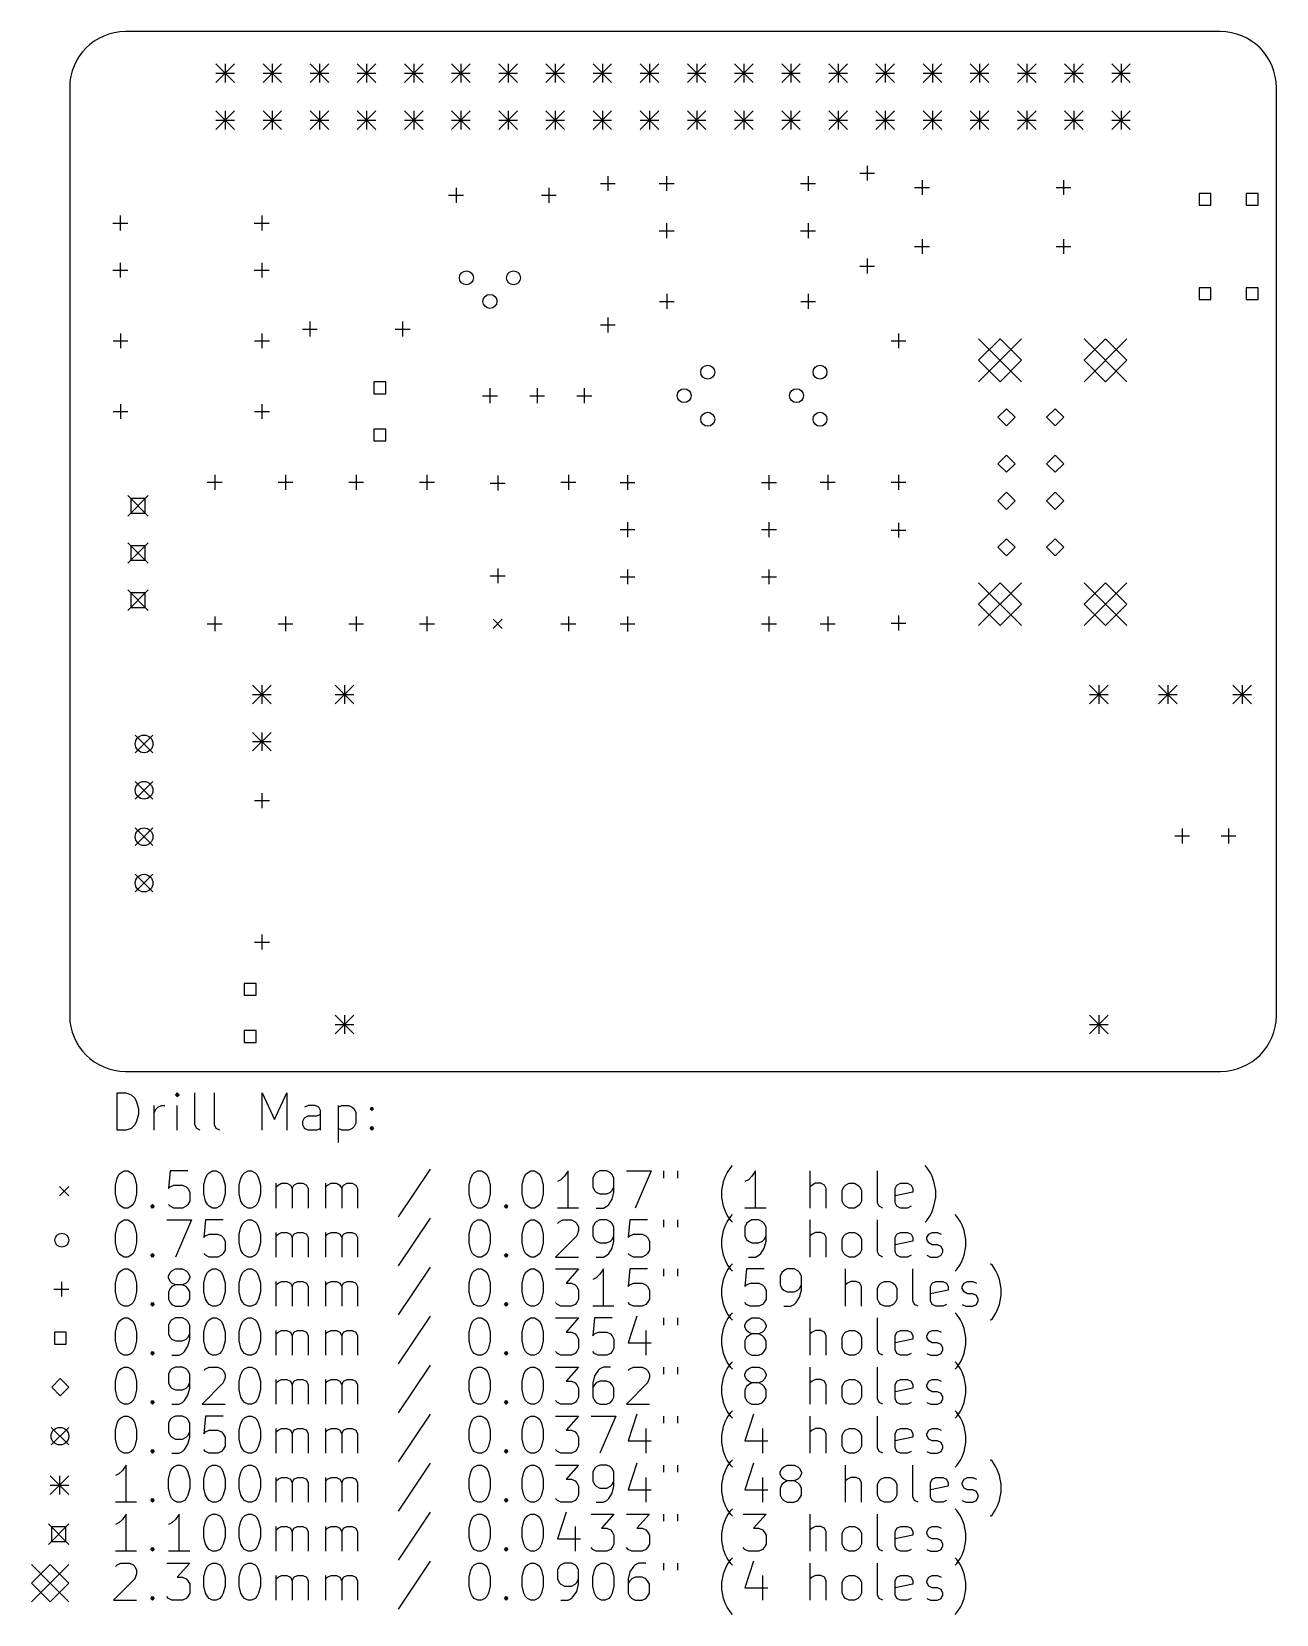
# Model space of a CAD drawing. Extents: x 76.5 to 143.5, y -146.1 to -60.8.
import ezdxf

# ---------------------------------------------------------------- set-up
doc = ezdxf.new("R2010")
doc.units = 0
doc.layers.add('BLACK', color=7, linetype='CONTINUOUS')

msp = doc.modelspace()

# ---------------------------------------------------------------- linework, layer by layer
at = {"layer": 'BLACK', "linetype": 'CONTINUOUS'}
for p, q in [((140.546356, -60.817611), (81.546356, -60.817611)), ((86.42, -62.55), (87.42, -63.55)), ((87.42, -62.55), (86.42, -63.55)), ((86.42, -63.05), (87.42, -63.05)), ((86.92, -62.55), (86.92, -63.55)), ((88.96, -62.55), (89.96, -63.55)), ((89.96, -62.55), (88.96, -63.55)), ((88.96, -63.05), (89.96, -63.05)), ((89.46, -62.55), (89.46, -63.55)), ((91.5, -62.55), (92.5, -63.55)), ((92.5, -62.55), (91.5, -63.55)), ((91.5, -63.05), (92.5, -63.05)), ((92, -62.55), (92, -63.55)), ((94.04, -62.55), (95.04, -63.55)), ((95.04, -62.55), (94.04, -63.55)), ((94.04, -63.05), (95.04, -63.05)), ((94.54, -62.55), (94.54, -63.55)), ((96.58, -62.55), (97.58, -63.55)), ((97.58, -62.55), (96.58, -63.55)), ((96.58, -63.05), (97.58, -63.05)), ((97.08, -62.55), (97.08, -63.55)), ((99.12, -62.55), (100.12, -63.55)), ((100.12, -62.55), (99.12, -63.55)), ((99.12, -63.05), (100.12, -63.05)), ((99.62, -62.55), (99.62, -63.55)), ((101.66, -62.55), (102.66, -63.55)), ((102.66, -62.55), (101.66, -63.55)), ((101.66, -63.05), (102.66, -63.05)), ((102.16, -62.55), (102.16, -63.55)), ((104.2, -62.55), (105.2, -63.55)), ((105.2, -62.55), (104.2, -63.55)), ((104.2, -63.05), (105.2, -63.05)), ((104.7, -62.55), (104.7, -63.55)), ((106.74, -62.55), (107.74, -63.55)), ((107.74, -62.55), (106.74, -63.55)), ((106.74, -63.05), (107.74, -63.05)), ((107.24, -62.55), (107.24, -63.55)), ((109.28, -62.55), (110.28, -63.55)), ((110.28, -62.55), (109.28, -63.55)), ((109.28, -63.05), (110.28, -63.05)), ((109.78, -62.55), (109.78, -63.55)), ((111.82, -62.55), (112.82, -63.55)), ((112.82, -62.55), (111.82, -63.55)), ((111.82, -63.05), (112.82, -63.05)), ((112.32, -62.55), (112.32, -63.55)), ((114.36, -62.55), (115.36, -63.55)), ((115.36, -62.55), (114.36, -63.55)), ((114.36, -63.05), (115.36, -63.05)), ((114.86, -62.55), (114.86, -63.55)), ((116.9, -62.55), (117.9, -63.55)), ((117.9, -62.55), (116.9, -63.55)), ((116.9, -63.05), (117.9, -63.05)), ((117.4, -62.55), (117.4, -63.55)), ((119.44, -62.55), (120.44, -63.55)), ((120.44, -62.55), (119.44, -63.55)), ((119.44, -63.05), (120.44, -63.05)), ((119.94, -62.55), (119.94, -63.55)), ((121.98, -62.55), (122.98, -63.55)), ((122.98, -62.55), (121.98, -63.55)), ((121.98, -63.05), (122.98, -63.05)), ((122.48, -62.55), (122.48, -63.55)), ((124.52, -62.55), (125.52, -63.55)), ((125.52, -62.55), (124.52, -63.55)), ((124.52, -63.05), (125.52, -63.05)), ((125.02, -62.55), (125.02, -63.55)), ((127.06, -62.55), (128.06, -63.55)), ((128.06, -62.55), (127.06, -63.55)), ((127.06, -63.05), (128.06, -63.05)), ((127.56, -62.55), (127.56, -63.55)), ((129.6, -62.55), (130.6, -63.55)), ((130.6, -62.55), (129.6, -63.55)), ((129.6, -63.05), (130.6, -63.05)), ((130.1, -62.55), (130.1, -63.55)), ((132.14, -62.55), (133.14, -63.55)), ((133.14, -62.55), (132.14, -63.55)), ((132.14, -63.05), (133.14, -63.05)), ((132.64, -62.55), (132.64, -63.55)), ((134.68, -62.55), (135.68, -63.55)), ((135.68, -62.55), (134.68, -63.55)), ((134.68, -63.05), (135.68, -63.05)), ((135.18, -62.55), (135.18, -63.55)), ((78.546356, -63.817611), (78.546356, -113.817611)), ((143.546351, -113.822847), (143.546356, -63.817611)), ((86.42, -65.09), (87.42, -66.09)), ((87.42, -65.09), (86.42, -66.09)), ((86.42, -65.59), (87.42, -65.59)), ((86.92, -65.09), (86.92, -66.09)), ((88.96, -65.09), (89.96, -66.09)), ((89.96, -65.09), (88.96, -66.09)), ((88.96, -65.59), (89.96, -65.59)), ((89.46, -65.09), (89.46, -66.09)), ((91.5, -65.09), (92.5, -66.09)), ((92.5, -65.09), (91.5, -66.09)), ((91.5, -65.59), (92.5, -65.59)), ((92, -65.09), (92, -66.09)), ((94.04, -65.09), (95.04, -66.09)), ((95.04, -65.09), (94.04, -66.09)), ((94.04, -65.59), (95.04, -65.59)), ((94.54, -65.09), (94.54, -66.09)), ((96.58, -65.09), (97.58, -66.09)), ((97.58, -65.09), (96.58, -66.09)), ((96.58, -65.59), (97.58, -65.59)), ((97.08, -65.09), (97.08, -66.09)), ((99.12, -65.09), (100.12, -66.09)), ((100.12, -65.09), (99.12, -66.09)), ((99.12, -65.59), (100.12, -65.59)), ((99.62, -65.09), (99.62, -66.09)), ((101.66, -65.09), (102.66, -66.09)), ((102.66, -65.09), (101.66, -66.09)), ((101.66, -65.59), (102.66, -65.59)), ((102.16, -65.09), (102.16, -66.09)), ((104.2, -65.09), (105.2, -66.09)), ((105.2, -65.09), (104.2, -66.09)), ((104.2, -65.59), (105.2, -65.59)), ((104.7, -65.09), (104.7, -66.09)), ((106.74, -65.09), (107.74, -66.09)), ((107.74, -65.09), (106.74, -66.09)), ((106.74, -65.59), (107.74, -65.59)), ((107.24, -65.09), (107.24, -66.09)), ((109.28, -65.09), (110.28, -66.09)), ((110.28, -65.09), (109.28, -66.09)), ((109.28, -65.59), (110.28, -65.59)), ((109.78, -65.09), (109.78, -66.09)), ((111.82, -65.09), (112.82, -66.09)), ((112.82, -65.09), (111.82, -66.09)), ((111.82, -65.59), (112.82, -65.59)), ((112.32, -65.09), (112.32, -66.09)), ((114.36, -65.09), (115.36, -66.09)), ((115.36, -65.09), (114.36, -66.09)), ((114.36, -65.59), (115.36, -65.59)), ((114.86, -65.09), (114.86, -66.09)), ((116.9, -65.09), (117.9, -66.09)), ((117.9, -65.09), (116.9, -66.09)), ((116.9, -65.59), (117.9, -65.59)), ((117.4, -65.09), (117.4, -66.09)), ((119.44, -65.09), (120.44, -66.09)), ((120.44, -65.09), (119.44, -66.09)), ((119.44, -65.59), (120.44, -65.59)), ((119.94, -65.09), (119.94, -66.09)), ((121.98, -65.09), (122.98, -66.09)), ((122.98, -65.09), (121.98, -66.09)), ((121.98, -65.59), (122.98, -65.59)), ((122.48, -65.09), (122.48, -66.09)), ((124.52, -65.09), (125.52, -66.09)), ((125.52, -65.09), (124.52, -66.09)), ((124.52, -65.59), (125.52, -65.59)), ((125.02, -65.09), (125.02, -66.09)), ((127.06, -65.09), (128.06, -66.09)), ((128.06, -65.09), (127.06, -66.09)), ((127.06, -65.59), (128.06, -65.59)), ((127.56, -65.09), (127.56, -66.09)), ((129.6, -65.09), (130.6, -66.09)), ((130.6, -65.09), (129.6, -66.09)), ((129.6, -65.59), (130.6, -65.59)), ((130.1, -65.09), (130.1, -66.09)), ((132.14, -65.09), (133.14, -66.09)), ((133.14, -65.09), (132.14, -66.09)), ((132.14, -65.59), (133.14, -65.59)), ((132.64, -65.09), (132.64, -66.09)), ((134.68, -65.09), (135.68, -66.09)), ((135.68, -65.09), (134.68, -66.09)), ((134.68, -65.59), (135.68, -65.59)), ((135.18, -65.09), (135.18, -66.09)), ((121.504755, -68.040244), (121.504755, -68.840244)), ((107.134755, -68.995244), (107.934755, -68.995244)), ((107.534755, -68.595244), (107.534755, -69.395244)), ((110.299755, -69.000244), (111.099755, -69.000244)), ((110.699755, -68.600244), (110.699755, -69.400244)), ((117.919755, -69.000244), (118.719755, -69.000244)), ((118.319755, -68.600244), (118.319755, -69.400244)), ((121.104755, -68.440244), (121.904755, -68.440244)), ((124.46, -68.815), (124.46, -69.615)), ((132.08, -68.815), (132.08, -69.615)), ((98.959755, -69.630244), (99.759755, -69.630244)), ((99.359755, -69.230244), (99.359755, -70.030244)), ((103.959755, -69.630244), (104.759755, -69.630244)), ((104.359755, -69.230244), (104.359755, -70.030244)), ((124.06, -69.215), (124.86, -69.215)), ((131.68, -69.215), (132.48, -69.215)), ((140.018201, -69.531799), (139.381799, -69.531799)), ((139.381799, -69.531799), (139.381799, -70.168201)), ((140.018201, -70.168201), (140.018201, -69.531799)), ((142.558201, -69.531799), (141.921799, -69.531799)), ((141.921799, -69.531799), (141.921799, -70.168201)), ((142.558201, -70.168201), (142.558201, -69.531799)), ((81.27, -70.725), (81.27, -71.525)), ((88.89, -70.725), (88.89, -71.525)), ((139.381799, -70.168201), (140.018201, -70.168201)), ((141.921799, -70.168201), (142.558201, -70.168201)), ((80.87, -71.125), (81.67, -71.125)), ((88.49, -71.125), (89.29, -71.125)), ((110.299755, -71.540244), (111.099755, -71.540244)), ((110.699755, -71.140244), (110.699755, -71.940244)), ((117.919755, -71.540244), (118.719755, -71.540244)), ((118.319755, -71.140244), (118.319755, -71.940244)), ((124.06, -72.39), (124.86, -72.39)), ((124.46, -71.99), (124.46, -72.79)), ((131.68, -72.39), (132.48, -72.39)), ((132.08, -71.99), (132.08, -72.79)), ((81.27, -73.265), (81.27, -74.065)), ((88.89, -73.265), (88.89, -74.065)), ((121.504755, -73.040244), (121.504755, -73.840244)), ((80.87, -73.665), (81.67, -73.665)), ((88.49, -73.665), (89.29, -73.665)), ((121.104755, -73.440244), (121.904755, -73.440244)), ((110.709755, -74.945244), (110.709755, -75.745244)), ((118.329755, -74.945244), (118.329755, -75.745244)), ((140.018201, -74.611799), (139.381799, -74.611799)), ((139.381799, -74.611799), (139.381799, -75.248201)), ((140.018201, -75.248201), (140.018201, -74.611799)), ((142.558201, -74.611799), (141.921799, -74.611799)), ((141.921799, -74.611799), (141.921799, -75.248201)), ((142.558201, -75.248201), (142.558201, -74.611799)), ((110.309755, -75.345244), (111.109755, -75.345244)), ((117.929755, -75.345244), (118.729755, -75.345244)), ((139.381799, -75.248201), (140.018201, -75.248201)), ((141.921799, -75.248201), (142.558201, -75.248201)), ((91.48, -76.435), (91.48, -77.235)), ((96.48, -76.435), (96.48, -77.235)), ((107.134755, -76.615244), (107.934755, -76.615244)), ((107.534755, -76.215244), (107.534755, -77.015244)), ((80.88, -77.47), (81.68, -77.47)), ((81.28, -77.07), (81.28, -77.87)), ((88.5, -77.47), (89.3, -77.47)), ((88.9, -77.07), (88.9, -77.87)), ((91.08, -76.835), (91.88, -76.835)), ((96.08, -76.835), (96.88, -76.835)), ((122.79, -77.47), (123.59, -77.47)), ((123.19, -77.07), (123.19, -77.87)), ((127.51, -77.37), (129.81, -79.67)), ((129.81, -77.37), (127.51, -79.67)), ((128.66, -77.37), (127.51, -78.52)), ((129.81, -78.52), (128.66, -77.37)), ((133.19, -77.37), (135.49, -79.67)), ((135.49, -77.37), (133.19, -79.67)), ((134.34, -77.37), (133.19, -78.52)), ((135.49, -78.52), (134.34, -77.37)), ((127.51, -78.52), (128.66, -79.67)), ((128.66, -79.67), (129.81, -78.52)), ((133.19, -78.52), (134.34, -79.67)), ((134.34, -79.67), (135.49, -78.52)), ((95.568201, -79.686799), (94.931799, -79.686799)), ((94.931799, -79.686799), (94.931799, -80.323201)), ((95.568201, -80.323201), (95.568201, -79.686799)), ((101.184755, -80.025244), (101.184755, -80.825244)), ((103.724755, -80.025244), (103.724755, -80.825244)), ((106.264755, -80.025244), (106.264755, -80.825244)), ((81.28, -80.88), (81.28, -81.68)), ((88.9, -80.88), (88.9, -81.68)), ((94.931799, -80.323201), (95.568201, -80.323201)), ((100.784755, -80.425244), (101.584755, -80.425244)), ((103.324755, -80.425244), (104.124755, -80.425244)), ((105.864755, -80.425244), (106.664755, -80.425244)), ((80.88, -81.28), (81.68, -81.28)), ((88.5, -81.28), (89.3, -81.28)), ((129.01, -81.13), (128.55, -81.59)), ((128.55, -81.59), (129.01, -82.05)), ((129.47, -81.59), (129.01, -81.13)), ((129.01, -82.05), (129.47, -81.59)), ((131.63, -81.13), (131.17, -81.59)), ((131.17, -81.59), (131.63, -82.05)), ((132.09, -81.59), (131.63, -81.13)), ((131.63, -82.05), (132.09, -81.59)), ((95.568201, -82.226799), (94.931799, -82.226799)), ((94.931799, -82.226799), (94.931799, -82.863201)), ((95.568201, -82.863201), (95.568201, -82.226799)), ((94.931799, -82.863201), (95.568201, -82.863201)), ((129.01, -83.63), (128.55, -84.09)), ((128.55, -84.09), (129.01, -84.55)), ((129.47, -84.09), (129.01, -83.63)), ((129.01, -84.55), (129.47, -84.09)), ((131.63, -83.63), (131.17, -84.09)), ((131.17, -84.09), (131.63, -84.55)), ((132.09, -84.09), (131.63, -83.63)), ((131.63, -84.55), (132.09, -84.09)), ((85.96, -85.09), (86.76, -85.09)), ((86.36, -84.69), (86.36, -85.49)), ((89.77, -85.09), (90.57, -85.09)), ((90.17, -84.69), (90.17, -85.49)), ((93.58, -85.09), (94.38, -85.09)), ((93.98, -84.69), (93.98, -85.49)), ((97.39, -85.09), (98.19, -85.09)), ((97.79, -84.69), (97.79, -85.49)), ((101.2, -85.13), (102, -85.13)), ((101.6, -84.73), (101.6, -85.53)), ((105.01, -85.09), (105.81, -85.09)), ((105.41, -84.69), (105.41, -85.49)), ((108.195, -85.1), (108.995, -85.1)), ((108.595, -84.7), (108.595, -85.5)), ((115.815, -85.1), (116.615, -85.1)), ((116.215, -84.7), (116.215, -85.5)), ((118.98, -85.09), (119.78, -85.09)), ((119.38, -84.69), (119.38, -85.49)), ((122.79, -85.09), (123.59, -85.09)), ((123.19, -84.69), (123.19, -85.49)), ((81.675, -85.81), (82.775, -86.91)), ((82.775, -85.81), (81.675, -86.91)), ((82.613912, -85.971088), (81.836088, -85.971088)), ((81.836088, -85.971088), (81.836088, -86.748912)), ((82.613912, -86.748912), (82.613912, -85.971088)), ((129.01, -85.63), (128.55, -86.09)), ((128.55, -86.09), (129.01, -86.55)), ((129.47, -86.09), (129.01, -85.63)), ((129.01, -86.55), (129.47, -86.09)), ((131.63, -85.63), (131.17, -86.09)), ((131.17, -86.09), (131.63, -86.55)), ((132.09, -86.09), (131.63, -85.63)), ((131.63, -86.55), (132.09, -86.09)), ((81.836088, -86.748912), (82.613912, -86.748912)), ((108.195, -87.64), (108.995, -87.64)), ((108.595, -87.24), (108.595, -88.04)), ((115.815, -87.64), (116.615, -87.64)), ((116.215, -87.24), (116.215, -88.04)), ((122.79, -87.67), (123.59, -87.67)), ((123.19, -87.27), (123.19, -88.07)), ((81.675, -88.35), (82.775, -89.45)), ((82.775, -88.35), (81.675, -89.45)), ((82.613912, -88.511088), (81.836088, -88.511088)), ((81.836088, -88.511088), (81.836088, -89.288912)), ((82.613912, -89.288912), (82.613912, -88.511088)), ((129.01, -88.13), (128.55, -88.59)), ((128.55, -88.59), (129.01, -89.05)), ((129.47, -88.59), (129.01, -88.13)), ((129.01, -89.05), (129.47, -88.59)), ((131.63, -88.13), (131.17, -88.59)), ((131.17, -88.59), (131.63, -89.05)), ((132.09, -88.59), (131.63, -88.13)), ((131.63, -89.05), (132.09, -88.59)), ((81.836088, -89.288912), (82.613912, -89.288912)), ((101.2, -90.13), (102, -90.13)), ((101.6, -89.73), (101.6, -90.53)), ((108.195, -90.18), (108.995, -90.18)), ((108.595, -89.78), (108.595, -90.58)), ((115.815, -90.18), (116.615, -90.18)), ((116.215, -89.78), (116.215, -90.58)), ((81.675, -90.89), (82.775, -91.99)), ((82.775, -90.89), (81.675, -91.99)), ((82.613912, -91.051088), (81.836088, -91.051088)), ((81.836088, -91.051088), (81.836088, -91.828912)), ((82.613912, -91.828912), (82.613912, -91.051088)), ((127.51, -90.51), (129.81, -92.81)), ((129.81, -90.51), (127.51, -92.81)), ((128.66, -90.51), (127.51, -91.66)), ((129.81, -91.66), (128.66, -90.51)), ((133.19, -90.51), (135.49, -92.81)), ((135.49, -90.51), (133.19, -92.81)), ((134.34, -90.51), (133.19, -91.66)), ((135.49, -91.66), (134.34, -90.51)), ((81.836088, -91.828912), (82.613912, -91.828912)), ((127.51, -91.66), (128.66, -92.81)), ((128.66, -92.81), (129.81, -91.66)), ((133.19, -91.66), (134.34, -92.81)), ((134.34, -92.81), (135.49, -91.66)), ((85.96, -92.71), (86.76, -92.71)), ((86.36, -92.31), (86.36, -93.11)), ((89.77, -92.71), (90.57, -92.71)), ((90.17, -92.31), (90.17, -93.11)), ((93.58, -92.71), (94.38, -92.71)), ((93.98, -92.31), (93.98, -93.11)), ((97.39, -92.71), (98.19, -92.71)), ((97.79, -92.31), (97.79, -93.11)), ((101.35, -92.46), (101.85, -92.96)), ((101.85, -92.46), (101.35, -92.96)), ((105.01, -92.71), (105.81, -92.71)), ((105.41, -92.31), (105.41, -93.11)), ((108.195, -92.72), (108.995, -92.72)), ((108.595, -92.32), (108.595, -93.12)), ((115.815, -92.72), (116.615, -92.72)), ((116.215, -92.32), (116.215, -93.12)), ((118.98, -92.71), (119.78, -92.71)), ((119.38, -92.31), (119.38, -93.11)), ((122.79, -92.67), (123.59, -92.67)), ((123.19, -92.27), (123.19, -93.07)), ((88.4, -96.02), (89.4, -97.02)), ((89.4, -96.02), (88.4, -97.02)), ((88.9, -96.02), (88.9, -97.02)), ((92.845, -96.02), (93.845, -97.02)), ((93.845, -96.02), (92.845, -97.02)), ((93.345, -96.02), (93.345, -97.02)), ((133.485, -96.02), (134.485, -97.02)), ((134.485, -96.02), (133.485, -97.02)), ((133.985, -96.02), (133.985, -97.02)), ((137.2, -96.02), (138.2, -97.02)), ((138.2, -96.02), (137.2, -97.02)), ((137.7, -96.02), (137.7, -97.02)), ((141.2, -96.02), (142.2, -97.02)), ((142.2, -96.02), (141.2, -97.02)), ((141.7, -96.02), (141.7, -97.02)), ((88.4, -96.52), (89.4, -96.52)), ((92.845, -96.52), (93.845, -96.52)), ((133.485, -96.52), (134.485, -96.52)), ((137.2, -96.52), (138.2, -96.52)), ((141.2, -96.52), (142.2, -96.52)), ((82.075, -98.705), (83.025, -99.655)), ((83.025, -98.705), (82.075, -99.655)), ((88.4, -98.56), (89.4, -99.56)), ((89.4, -98.56), (88.4, -99.56)), ((88.9, -98.56), (88.9, -99.56)), ((88.4, -99.06), (89.4, -99.06)), ((82.075, -101.205), (83.025, -102.155)), ((83.025, -101.205), (82.075, -102.155)), ((88.5, -102.235), (89.3, -102.235)), ((88.9, -101.835), (88.9, -102.635)), ((82.075, -103.705), (83.025, -104.655)), ((83.025, -103.705), (82.075, -104.655)), ((138.47, -103.74), (138.47, -104.54)), ((140.97, -103.74), (140.97, -104.54)), ((138.07, -104.14), (138.87, -104.14)), ((140.57, -104.14), (141.37, -104.14)), ((82.075, -106.205), (83.025, -107.155)), ((83.025, -106.205), (82.075, -107.155)), ((88.5, -109.855), (89.3, -109.855)), ((88.9, -109.455), (88.9, -110.255)), ((88.583201, -112.081799), (87.946799, -112.081799)), ((87.946799, -112.081799), (87.946799, -112.718201)), ((88.583201, -112.718201), (88.583201, -112.081799)), ((87.946799, -112.718201), (88.583201, -112.718201)), ((92.845, -113.8), (93.845, -114.8)), ((93.845, -113.8), (92.845, -114.8)), ((93.345, -113.8), (93.345, -114.8)), ((133.485, -113.8), (134.485, -114.8)), ((134.485, -113.8), (133.485, -114.8)), ((133.985, -113.8), (133.985, -114.8)), ((88.583201, -114.621799), (87.946799, -114.621799)), ((87.946799, -114.621799), (87.946799, -115.258201)), ((88.583201, -115.258201), (88.583201, -114.621799)), ((92.845, -114.3), (93.845, -114.3)), ((133.485, -114.3), (134.485, -114.3)), ((87.946799, -115.258201), (88.583201, -115.258201)), ((81.546356, -116.817611), (140.546356, -116.817611)), ((81.104124, -119.982449), (81.104124, -117.982449)), ((81.104124, -117.982449), (81.580314, -117.982449)), ((81.580314, -117.982449), (81.866029, -118.077687)), ((81.866029, -118.077687), (82.056505, -118.268163)), ((82.056505, -118.268163), (82.151743, -118.458639)), ((82.151743, -118.458639), (82.246981, -118.839591)), ((84.342219, -117.982449), (84.246981, -118.077687)), ((84.246981, -118.077687), (84.342219, -118.172925)), ((84.437457, -118.077687), (84.342219, -117.982449)), ((84.342219, -117.982449), (84.342219, -118.172925)), ((84.342219, -118.172925), (84.437457, -118.077687)), ((85.2946, -119.696734), (85.2946, -117.982449)), ((86.342219, -119.696734), (86.342219, -117.982449)), ((88.913648, -119.982449), (88.913648, -117.982449)), ((88.913648, -117.982449), (89.580315, -119.41102)), ((89.580315, -119.41102), (90.246981, -117.982449)), ((90.246981, -117.982449), (90.246981, -119.982449)), ((82.246981, -119.125306), (82.151743, -119.506258)), ((82.246981, -118.839591), (82.246981, -119.125306)), ((83.104124, -119.982449), (83.104124, -118.649115)), ((83.104124, -119.030068), (83.199362, -118.839591)), ((83.199362, -118.839591), (83.2946, -118.744353)), ((83.2946, -118.744353), (83.485076, -118.649115)), ((83.485076, -118.649115), (83.675553, -118.649115)), ((84.342219, -119.982449), (84.342219, -118.649115)), ((91.104124, -119.506258), (91.199362, -119.315782)), ((91.389838, -118.649115), (91.199362, -118.744353)), ((91.199362, -119.315782), (91.389838, -119.220544)), ((91.770791, -118.649115), (91.389838, -118.649115)), ((91.389838, -119.220544), (91.866029, -119.220544)), ((91.961267, -118.744353), (91.770791, -118.649115)), ((91.866029, -119.220544), (92.056505, -119.125306)), ((92.056505, -118.93483), (91.961267, -118.744353)), ((92.056505, -119.982449), (92.056505, -118.93483)), ((93.008886, -118.649115), (93.008886, -120.649115)), ((93.008886, -118.744353), (93.199362, -118.649115)), ((93.199362, -118.649115), (93.580315, -118.649115)), ((93.580315, -118.649115), (93.770791, -118.744353)), ((93.770791, -118.744353), (93.866029, -118.839591)), ((93.866029, -118.839591), (93.961267, -119.030068)), ((93.961267, -119.030068), (93.961267, -119.601496)), ((94.723172, -118.839591), (94.81841, -118.744353)), ((94.81841, -118.93483), (94.723172, -118.839591)), ((94.81841, -118.744353), (94.913648, -118.839591)), ((94.81841, -118.744353), (94.81841, -118.93483)), ((94.913648, -118.839591), (94.81841, -118.93483)), ((81.580314, -119.982449), (81.104124, -119.982449)), ((81.866029, -119.887211), (81.580314, -119.982449)), ((82.056505, -119.696734), (81.866029, -119.887211)), ((82.151743, -119.506258), (82.056505, -119.696734)), ((85.389838, -119.887211), (85.2946, -119.696734)), ((85.580314, -119.982449), (85.389838, -119.887211)), ((86.437457, -119.887211), (86.342219, -119.696734)), ((86.627933, -119.982449), (86.437457, -119.887211)), ((91.104124, -119.696734), (91.104124, -119.506258)), ((91.199362, -119.887211), (91.104124, -119.696734)), ((91.389838, -119.982449), (91.199362, -119.887211)), ((91.866029, -119.982449), (91.389838, -119.982449)), ((92.056505, -119.887211), (91.866029, -119.982449)), ((93.199362, -119.982449), (93.008886, -119.887211)), ((93.580315, -119.982449), (93.199362, -119.982449)), ((93.770791, -119.887211), (93.580315, -119.982449)), ((93.866029, -119.791972), (93.770791, -119.887211)), ((93.961267, -119.601496), (93.866029, -119.791972)), ((94.723172, -119.887211), (94.81841, -119.791972)), ((94.81841, -119.982449), (94.723172, -119.887211)), ((94.81841, -119.791972), (94.913648, -119.887211)), ((94.81841, -119.791972), (94.81841, -119.982449)), ((94.913648, -119.887211), (94.81841, -119.982449)), ((114.151746, -121.991972), (114.246985, -121.896734)), ((124.723176, -121.991972), (124.627938, -121.896734)), ((81.008886, -122.944353), (81.104124, -122.563401)), ((81.104124, -122.563401), (81.199362, -122.372925)), ((81.199362, -122.372925), (81.2946, -122.277687)), ((81.2946, -122.277687), (81.485076, -122.182449)), ((81.485076, -122.182449), (81.675553, -122.182449)), ((81.675553, -122.182449), (81.866029, -122.277687)), ((81.866029, -122.277687), (81.961267, -122.372925)), ((81.961267, -122.372925), (82.056505, -122.563401)), ((82.056505, -122.563401), (82.151743, -122.944353)), ((83.961267, -122.182449), (83.866029, -123.13483)), ((84.913648, -122.182449), (83.961267, -122.182449)), ((85.770791, -122.944353), (85.866029, -122.563401)), ((85.866029, -122.563401), (85.961267, -122.372925)), ((85.961267, -122.372925), (86.056505, -122.277687)), ((86.056505, -122.277687), (86.246981, -122.182449)), ((86.246981, -122.182449), (86.437458, -122.182449)), ((86.437458, -122.182449), (86.627934, -122.277687)), ((86.627934, -122.277687), (86.723172, -122.372925)), ((86.723172, -122.372925), (86.81841, -122.563401)), ((86.81841, -122.563401), (86.913648, -122.944353)), ((87.675553, -122.944353), (87.770791, -122.563401)), ((87.770791, -122.563401), (87.866029, -122.372925)), ((87.866029, -122.372925), (87.961267, -122.277687)), ((87.961267, -122.277687), (88.151743, -122.182449)), ((88.151743, -122.182449), (88.34222, -122.182449)), ((88.34222, -122.182449), (88.532696, -122.277687)), ((88.532696, -122.277687), (88.627934, -122.372925)), ((88.627934, -122.372925), (88.723172, -122.563401)), ((88.723172, -122.563401), (88.81841, -122.944353)), ((97.961268, -122.087211), (96.246983, -124.658639)), ((100.056507, -122.944353), (100.151745, -122.563401)), ((100.151745, -122.563401), (100.246983, -122.372925)), ((100.246983, -122.372925), (100.342221, -122.277687)), ((100.342221, -122.277687), (100.532697, -122.182449)), ((100.532697, -122.182449), (100.723174, -122.182449)), ((100.723174, -122.182449), (100.91365, -122.277687)), ((100.91365, -122.277687), (101.008888, -122.372925)), ((101.008888, -122.372925), (101.104126, -122.563401)), ((101.104126, -122.563401), (101.199364, -122.944353)), ((102.91365, -122.944353), (103.008888, -122.563401)), ((103.008888, -122.563401), (103.104126, -122.372925)), ((103.104126, -122.372925), (103.199364, -122.277687)), ((103.199364, -122.277687), (103.38984, -122.182449)), ((103.38984, -122.182449), (103.580317, -122.182449)), ((103.580317, -122.182449), (103.770793, -122.277687)), ((103.770793, -122.277687), (103.866031, -122.372925)), ((103.866031, -122.372925), (103.961269, -122.563401)), ((103.961269, -122.563401), (104.056507, -122.944353)), ((105.008888, -122.658639), (104.818412, -122.753877)), ((105.199364, -122.468163), (105.008888, -122.658639)), ((105.38984, -122.182449), (105.199364, -122.468163)), ((105.38984, -124.182449), (105.38984, -122.182449)), ((106.818412, -122.372925), (106.723174, -122.563401)), ((106.723174, -122.563401), (106.723174, -123.039591)), ((106.91365, -122.277687), (106.818412, -122.372925)), ((107.104126, -122.182449), (106.91365, -122.277687)), ((107.485079, -122.182449), (107.104126, -122.182449)), ((107.675555, -122.277687), (107.485079, -122.182449)), ((107.770793, -122.372925), (107.675555, -122.277687)), ((107.866031, -122.563401), (107.770793, -122.372925)), ((107.866031, -123.325306), (107.866031, -122.563401)), ((108.532698, -122.182449), (109.866031, -122.182449)), ((109.866031, -122.182449), (109.008888, -124.182449)), ((110.532698, -122.182449), (110.532698, -122.563401)), ((111.294603, -122.182449), (111.294603, -122.563401)), ((113.675556, -123.230068), (113.770794, -122.753877)), ((113.770794, -122.753877), (113.866032, -122.468163)), ((113.866032, -122.468163), (113.96127, -122.277687)), ((113.96127, -122.277687), (114.151746, -121.991972)), ((115.104127, -122.658639), (114.913651, -122.753877)), ((115.294603, -122.468163), (115.104127, -122.658639)), ((115.485079, -122.182449), (115.294603, -122.468163)), ((115.485079, -124.182449), (115.485079, -122.182449)), ((118.437461, -124.182449), (118.437461, -122.182449)), ((122.056509, -123.896734), (122.056509, -122.182449)), ((124.913652, -122.277687), (124.723176, -121.991972)), ((125.00889, -122.468163), (124.913652, -122.277687)), ((125.104128, -122.753877), (125.00889, -122.468163)), ((125.199366, -123.230068), (125.104128, -122.753877)), ((77.996356, -123.017611), (78.496356, -123.517611)), ((78.496356, -123.017611), (77.996356, -123.517611)), ((81.008886, -123.420544), (81.008886, -122.944353)), ((81.104124, -123.801496), (81.008886, -123.420544)), ((82.151743, -123.420544), (82.056505, -123.801496)), ((82.151743, -122.944353), (82.151743, -123.420544)), ((83.866029, -123.13483), (83.961267, -123.039591)), ((83.961267, -123.039591), (84.151743, -122.944353)), ((84.151743, -122.944353), (84.627934, -122.944353)), ((84.627934, -122.944353), (84.81841, -123.039591)), ((84.81841, -123.039591), (84.913648, -123.13483)), ((84.913648, -123.13483), (85.008886, -123.325306)), ((85.008886, -123.325306), (85.008886, -123.801496)), ((85.770791, -123.420544), (85.770791, -122.944353)), ((85.866029, -123.801496), (85.770791, -123.420544)), ((86.913648, -123.420544), (86.81841, -123.801496)), ((86.913648, -122.944353), (86.913648, -123.420544)), ((87.675553, -123.420544), (87.675553, -122.944353)), ((87.770791, -123.801496), (87.675553, -123.420544)), ((88.81841, -123.420544), (88.723172, -123.801496)), ((88.81841, -122.944353), (88.81841, -123.420544)), ((89.675553, -124.182449), (89.675553, -122.849115)), ((89.675553, -123.039591), (89.770791, -122.944353)), ((89.770791, -122.944353), (89.961267, -122.849115)), ((89.961267, -122.849115), (90.246982, -122.849115)), ((90.246982, -122.849115), (90.437458, -122.944353)), ((90.437458, -122.944353), (90.532696, -123.13483)), ((90.532696, -123.13483), (90.627934, -122.944353)), ((90.532696, -123.13483), (90.532696, -124.182449)), ((90.627934, -122.944353), (90.81841, -122.849115)), ((90.81841, -122.849115), (91.104124, -122.849115)), ((91.104124, -122.849115), (91.294601, -122.944353)), ((91.294601, -122.944353), (91.389839, -123.13483)), ((91.389839, -123.13483), (91.389839, -124.182449)), ((92.34222, -124.182449), (92.34222, -122.849115)), ((92.34222, -123.039591), (92.437458, -122.944353)), ((92.437458, -122.944353), (92.627934, -122.849115)), ((92.627934, -122.849115), (92.913649, -122.849115)), ((92.913649, -122.849115), (93.104125, -122.944353)), ((93.104125, -122.944353), (93.199363, -123.13483)), ((93.199363, -123.13483), (93.294601, -122.944353)), ((93.199363, -123.13483), (93.199363, -124.182449)), ((93.294601, -122.944353), (93.485077, -122.849115)), ((93.485077, -122.849115), (93.770791, -122.849115)), ((93.770791, -122.849115), (93.961268, -122.944353)), ((93.961268, -122.944353), (94.056506, -123.13483)), ((94.056506, -123.13483), (94.056506, -124.182449)), ((100.056507, -123.420544), (100.056507, -122.944353)), ((100.151745, -123.801496), (100.056507, -123.420544)), ((101.199364, -123.420544), (101.104126, -123.801496)), ((101.199364, -122.944353), (101.199364, -123.420544)), ((102.91365, -123.420544), (102.91365, -122.944353)), ((103.008888, -123.801496), (102.91365, -123.420544)), ((104.056507, -123.420544), (103.961269, -123.801496)), ((104.056507, -122.944353), (104.056507, -123.420544)), ((106.723174, -123.039591), (106.818412, -123.230068)), ((106.818412, -123.230068), (106.91365, -123.325306)), ((106.91365, -123.325306), (107.104126, -123.420544)), ((107.104126, -123.420544), (107.485079, -123.420544)), ((107.485079, -123.420544), (107.675555, -123.325306)), ((107.675555, -123.325306), (107.770793, -123.230068)), ((107.770793, -123.230068), (107.866031, -123.039591)), ((107.770793, -123.706258), (107.866031, -123.325306)), ((113.675556, -123.61102), (113.675556, -123.230068)), ((118.532699, -122.944353), (118.437461, -123.039591)), ((118.723175, -122.849115), (118.532699, -122.944353)), ((119.00889, -122.849115), (118.723175, -122.849115)), ((119.199366, -122.944353), (119.00889, -122.849115)), ((119.294604, -123.13483), (119.199366, -122.944353)), ((119.294604, -124.182449), (119.294604, -123.13483)), ((120.151747, -123.230068), (120.246985, -123.039591)), ((120.151747, -123.801496), (120.151747, -123.230068)), ((120.246985, -123.039591), (120.342223, -122.944353)), ((120.342223, -122.944353), (120.532699, -122.849115)), ((120.532699, -122.849115), (120.818414, -122.849115)), ((120.818414, -122.849115), (121.00889, -122.944353)), ((121.00889, -122.944353), (121.104128, -123.039591)), ((121.104128, -123.039591), (121.199366, -123.230068)), ((121.199366, -123.230068), (121.199366, -123.801496)), ((123.00889, -123.13483), (123.104128, -122.944353)), ((123.00889, -123.896734), (123.00889, -123.13483)), ((123.961271, -123.325306), (123.00889, -123.515782)), ((123.104128, -122.944353), (123.294604, -122.849115)), ((123.294604, -122.849115), (123.675557, -122.849115)), ((123.675557, -122.849115), (123.866033, -122.944353)), ((123.866033, -122.944353), (123.961271, -123.13483)), ((123.961271, -123.13483), (123.961271, -123.325306)), ((125.199366, -123.61102), (125.199366, -123.230068)), ((81.199362, -123.991972), (81.104124, -123.801496)), ((81.2946, -124.087211), (81.199362, -123.991972)), ((81.485076, -124.182449), (81.2946, -124.087211)), ((81.675553, -124.182449), (81.485076, -124.182449)), ((81.866029, -124.087211), (81.675553, -124.182449)), ((81.961267, -123.991972), (81.866029, -124.087211)), ((82.056505, -123.801496), (81.961267, -123.991972)), ((82.913648, -124.087211), (83.008886, -123.991972)), ((83.008886, -124.182449), (82.913648, -124.087211)), ((83.008886, -123.991972), (83.104124, -124.087211)), ((83.008886, -123.991972), (83.008886, -124.182449)), ((83.104124, -124.087211), (83.008886, -124.182449)), ((83.961267, -124.087211), (83.866029, -123.991972)), ((84.151743, -124.182449), (83.961267, -124.087211)), ((84.627934, -124.182449), (84.151743, -124.182449)), ((84.81841, -124.087211), (84.627934, -124.182449)), ((84.913648, -123.991972), (84.81841, -124.087211)), ((85.008886, -123.801496), (84.913648, -123.991972)), ((85.961267, -123.991972), (85.866029, -123.801496)), ((86.056505, -124.087211), (85.961267, -123.991972)), ((86.246981, -124.182449), (86.056505, -124.087211)), ((86.437458, -124.182449), (86.246981, -124.182449)), ((86.627934, -124.087211), (86.437458, -124.182449)), ((86.723172, -123.991972), (86.627934, -124.087211)), ((86.81841, -123.801496), (86.723172, -123.991972)), ((87.866029, -123.991972), (87.770791, -123.801496)), ((87.961267, -124.087211), (87.866029, -123.991972)), ((88.151743, -124.182449), (87.961267, -124.087211)), ((88.34222, -124.182449), (88.151743, -124.182449)), ((88.532696, -124.087211), (88.34222, -124.182449)), ((88.627934, -123.991972), (88.532696, -124.087211)), ((88.723172, -123.801496), (88.627934, -123.991972)), ((100.246983, -123.991972), (100.151745, -123.801496)), ((100.342221, -124.087211), (100.246983, -123.991972)), ((100.532697, -124.182449), (100.342221, -124.087211)), ((100.723174, -124.182449), (100.532697, -124.182449)), ((100.91365, -124.087211), (100.723174, -124.182449)), ((101.008888, -123.991972), (100.91365, -124.087211)), ((101.104126, -123.801496), (101.008888, -123.991972)), ((101.961269, -124.087211), (102.056507, -123.991972)), ((102.056507, -124.182449), (101.961269, -124.087211)), ((102.056507, -123.991972), (102.151745, -124.087211)), ((102.056507, -123.991972), (102.056507, -124.182449)), ((102.151745, -124.087211), (102.056507, -124.182449)), ((103.104126, -123.991972), (103.008888, -123.801496)), ((103.199364, -124.087211), (103.104126, -123.991972)), ((103.38984, -124.182449), (103.199364, -124.087211)), ((103.580317, -124.182449), (103.38984, -124.182449)), ((103.770793, -124.087211), (103.580317, -124.182449)), ((103.866031, -123.991972), (103.770793, -124.087211)), ((103.961269, -123.801496), (103.866031, -123.991972)), ((105.961269, -124.182449), (104.818412, -124.182449)), ((106.91365, -124.182449), (107.294602, -124.182449)), ((107.294602, -124.182449), (107.485079, -124.087211)), ((107.485079, -124.087211), (107.580317, -123.991972)), ((107.580317, -123.991972), (107.770793, -123.706258)), ((113.770794, -124.087211), (113.675556, -123.61102)), ((113.866032, -124.372925), (113.770794, -124.087211)), ((113.96127, -124.563401), (113.866032, -124.372925)), ((116.056508, -124.182449), (114.913651, -124.182449)), ((120.246985, -123.991972), (120.151747, -123.801496)), ((120.342223, -124.087211), (120.246985, -123.991972)), ((120.532699, -124.182449), (120.342223, -124.087211)), ((120.818414, -124.182449), (120.532699, -124.182449)), ((121.00889, -124.087211), (120.818414, -124.182449)), ((121.104128, -123.991972), (121.00889, -124.087211)), ((121.199366, -123.801496), (121.104128, -123.991972)), ((122.151747, -124.087211), (122.056509, -123.896734)), ((122.342223, -124.182449), (122.151747, -124.087211)), ((123.104128, -124.087211), (123.00889, -123.896734)), ((123.294604, -124.182449), (123.104128, -124.087211)), ((123.675557, -124.182449), (123.294604, -124.182449)), ((123.866033, -124.087211), (123.675557, -124.182449)), ((124.913652, -124.563401), (125.00889, -124.372925)), ((125.00889, -124.372925), (125.104128, -124.087211)), ((125.104128, -124.087211), (125.199366, -123.61102)), ((81.008886, -125.584353), (81.104124, -125.203401)), ((81.104124, -125.203401), (81.199362, -125.012925)), ((81.199362, -125.012925), (81.2946, -124.917687)), ((81.2946, -124.917687), (81.485076, -124.822449)), ((81.485076, -124.822449), (81.675553, -124.822449)), ((81.675553, -124.822449), (81.866029, -124.917687)), ((81.866029, -124.917687), (81.961267, -125.012925)), ((81.961267, -125.012925), (82.056505, -125.203401)), ((82.056505, -125.203401), (82.151743, -125.584353)), ((83.770791, -124.822449), (85.104124, -124.822449)), ((85.104124, -124.822449), (84.246981, -126.822449)), ((85.866029, -124.822449), (85.770791, -125.77483)), ((86.81841, -124.822449), (85.866029, -124.822449)), ((87.675553, -125.584353), (87.770791, -125.203401)), ((87.770791, -125.203401), (87.866029, -125.012925)), ((87.866029, -125.012925), (87.961267, -124.917687)), ((87.961267, -124.917687), (88.151743, -124.822449)), ((88.151743, -124.822449), (88.34222, -124.822449)), ((88.34222, -124.822449), (88.532696, -124.917687)), ((88.532696, -124.917687), (88.627934, -125.012925)), ((88.627934, -125.012925), (88.723172, -125.203401)), ((88.723172, -125.203401), (88.81841, -125.584353)), ((97.961268, -124.727211), (96.246983, -127.298639)), ((100.056507, -125.584353), (100.151745, -125.203401)), ((100.151745, -125.203401), (100.246983, -125.012925)), ((100.246983, -125.012925), (100.342221, -124.917687)), ((100.342221, -124.917687), (100.532697, -124.822449)), ((100.532697, -124.822449), (100.723174, -124.822449)), ((100.723174, -124.822449), (100.91365, -124.917687)), ((100.91365, -124.917687), (101.008888, -125.012925)), ((101.008888, -125.012925), (101.104126, -125.203401)), ((101.104126, -125.203401), (101.199364, -125.584353)), ((102.91365, -125.584353), (103.008888, -125.203401)), ((103.008888, -125.203401), (103.104126, -125.012925)), ((103.104126, -125.012925), (103.199364, -124.917687)), ((103.199364, -124.917687), (103.38984, -124.822449)), ((103.38984, -124.822449), (103.580317, -124.822449)), ((103.580317, -124.822449), (103.770793, -124.917687)), ((103.770793, -124.917687), (103.866031, -125.012925)), ((103.866031, -125.012925), (103.961269, -125.203401)), ((103.961269, -125.203401), (104.056507, -125.584353)), ((104.818412, -125.012925), (104.91365, -124.917687)), ((104.91365, -124.917687), (105.104126, -124.822449)), ((105.104126, -124.822449), (105.580317, -124.822449)), ((105.580317, -124.822449), (105.770793, -124.917687)), ((105.770793, -124.917687), (105.866031, -125.012925)), ((105.866031, -125.012925), (105.961269, -125.203401)), ((105.961269, -125.203401), (105.961269, -125.393877)), ((106.818412, -125.012925), (106.723174, -125.203401)), ((106.723174, -125.203401), (106.723174, -125.679591)), ((106.91365, -124.917687), (106.818412, -125.012925)), ((107.104126, -124.822449), (106.91365, -124.917687)), ((107.485079, -124.822449), (107.104126, -124.822449)), ((107.675555, -124.917687), (107.485079, -124.822449)), ((107.770793, -125.012925), (107.675555, -124.917687)), ((107.866031, -125.203401), (107.770793, -125.012925)), ((107.866031, -125.965306), (107.866031, -125.203401)), ((108.723174, -124.822449), (108.627936, -125.77483)), ((109.675555, -124.822449), (108.723174, -124.822449)), ((110.532698, -124.822449), (110.532698, -125.203401)), ((111.294603, -124.822449), (111.294603, -125.203401)), ((113.770794, -125.393877), (113.866032, -125.108163)), ((113.866032, -125.108163), (113.96127, -124.917687)), ((114.151746, -124.849115), (113.96127, -124.563401)), ((113.96127, -124.917687), (114.151746, -124.631972)), ((114.151746, -124.631972), (114.246985, -124.536734)), ((114.246985, -124.944353), (114.151746, -124.849115)), ((115.008889, -125.012925), (114.913651, -125.203401)), ((114.913651, -125.203401), (114.913651, -125.679591)), ((115.104127, -124.917687), (115.008889, -125.012925)), ((115.294603, -124.822449), (115.104127, -124.917687)), ((115.675556, -124.822449), (115.294603, -124.822449)), ((115.866032, -124.917687), (115.675556, -124.822449)), ((115.96127, -125.012925), (115.866032, -124.917687)), ((116.056508, -125.203401), (115.96127, -125.012925)), ((116.056508, -125.965306), (116.056508, -125.203401)), ((118.437461, -126.822449), (118.437461, -124.822449)), ((122.056509, -126.536734), (122.056509, -124.822449)), ((124.627938, -124.944353), (124.723176, -124.849115)), ((124.723176, -124.849115), (124.913652, -124.563401)), ((126.342224, -124.631972), (126.246986, -124.536734)), ((126.5327, -124.917687), (126.342224, -124.631972)), ((126.627938, -125.108163), (126.5327, -124.917687)), ((126.723176, -125.393877), (126.627938, -125.108163)), ((81.008886, -126.060544), (81.008886, -125.584353)), ((81.104124, -126.441496), (81.008886, -126.060544)), ((82.151743, -126.060544), (82.056505, -126.441496)), ((82.151743, -125.584353), (82.151743, -126.060544)), ((85.770791, -125.77483), (85.866029, -125.679591)), ((85.866029, -125.679591), (86.056505, -125.584353)), ((86.056505, -125.584353), (86.532696, -125.584353)), ((86.532696, -125.584353), (86.723172, -125.679591)), ((86.723172, -125.679591), (86.81841, -125.77483)), ((86.81841, -125.77483), (86.913648, -125.965306)), ((86.913648, -125.965306), (86.913648, -126.441496)), ((87.675553, -126.060544), (87.675553, -125.584353)), ((87.770791, -126.441496), (87.675553, -126.060544)), ((88.81841, -126.060544), (88.723172, -126.441496)), ((88.81841, -125.584353), (88.81841, -126.060544)), ((89.675553, -126.822449), (89.675553, -125.489115)), ((89.675553, -125.679591), (89.770791, -125.584353)), ((89.770791, -125.584353), (89.961267, -125.489115)), ((89.961267, -125.489115), (90.246982, -125.489115)), ((90.246982, -125.489115), (90.437458, -125.584353)), ((90.437458, -125.584353), (90.532696, -125.77483)), ((90.532696, -125.77483), (90.627934, -125.584353)), ((90.532696, -125.77483), (90.532696, -126.822449)), ((90.627934, -125.584353), (90.81841, -125.489115)), ((90.81841, -125.489115), (91.104124, -125.489115)), ((91.104124, -125.489115), (91.294601, -125.584353)), ((91.294601, -125.584353), (91.389839, -125.77483)), ((91.389839, -125.77483), (91.389839, -126.822449)), ((92.34222, -126.822449), (92.34222, -125.489115)), ((92.34222, -125.679591), (92.437458, -125.584353)), ((92.437458, -125.584353), (92.627934, -125.489115)), ((92.627934, -125.489115), (92.913649, -125.489115)), ((92.913649, -125.489115), (93.104125, -125.584353)), ((93.104125, -125.584353), (93.199363, -125.77483)), ((93.199363, -125.77483), (93.294601, -125.584353)), ((93.199363, -125.77483), (93.199363, -126.822449)), ((93.294601, -125.584353), (93.485077, -125.489115)), ((93.485077, -125.489115), (93.770791, -125.489115)), ((93.770791, -125.489115), (93.961268, -125.584353)), ((93.961268, -125.584353), (94.056506, -125.77483)), ((94.056506, -125.77483), (94.056506, -126.822449)), ((100.056507, -126.060544), (100.056507, -125.584353)), ((100.151745, -126.441496), (100.056507, -126.060544)), ((101.199364, -126.060544), (101.104126, -126.441496)), ((101.199364, -125.584353), (101.199364, -126.060544)), ((102.91365, -126.060544), (102.91365, -125.584353)), ((103.008888, -126.441496), (102.91365, -126.060544)), ((104.056507, -126.060544), (103.961269, -126.441496)), ((104.056507, -125.584353), (104.056507, -126.060544)), ((105.866031, -125.679591), (104.723174, -126.822449)), ((105.961269, -125.393877), (105.866031, -125.679591)), ((106.723174, -125.679591), (106.818412, -125.870068)), ((106.818412, -125.870068), (106.91365, -125.965306)), ((106.91365, -125.965306), (107.104126, -126.060544)), ((107.104126, -126.060544), (107.485079, -126.060544)), ((107.485079, -126.060544), (107.675555, -125.965306)), ((107.675555, -125.965306), (107.770793, -125.870068)), ((107.770793, -125.870068), (107.866031, -125.679591)), ((107.770793, -126.346258), (107.866031, -125.965306)), ((108.627936, -125.77483), (108.723174, -125.679591)), ((108.723174, -125.679591), (108.91365, -125.584353)), ((108.91365, -125.584353), (109.389841, -125.584353)), ((109.389841, -125.584353), (109.580317, -125.679591)), ((109.580317, -125.679591), (109.675555, -125.77483)), ((109.675555, -125.77483), (109.770793, -125.965306)), ((109.770793, -125.965306), (109.770793, -126.441496)), ((113.675556, -125.870068), (113.770794, -125.393877)), ((113.675556, -126.25102), (113.675556, -125.870068)), ((114.913651, -125.679591), (115.008889, -125.870068)), ((115.008889, -125.870068), (115.104127, -125.965306)), ((115.104127, -125.965306), (115.294603, -126.060544)), ((115.294603, -126.060544), (115.675556, -126.060544)), ((115.675556, -126.060544), (115.866032, -125.965306)), ((115.866032, -125.965306), (115.96127, -125.870068)), ((115.96127, -125.870068), (116.056508, -125.679591)), ((115.96127, -126.346258), (116.056508, -125.965306)), ((118.532699, -125.584353), (118.437461, -125.679591)), ((118.723175, -125.489115), (118.532699, -125.584353)), ((119.00889, -125.489115), (118.723175, -125.489115)), ((119.199366, -125.584353), (119.00889, -125.489115)), ((119.294604, -125.77483), (119.199366, -125.584353)), ((119.294604, -126.822449), (119.294604, -125.77483)), ((120.151747, -125.870068), (120.246985, -125.679591)), ((120.151747, -126.441496), (120.151747, -125.870068)), ((120.246985, -125.679591), (120.342223, -125.584353)), ((120.342223, -125.584353), (120.532699, -125.489115)), ((120.532699, -125.489115), (120.818414, -125.489115)), ((120.818414, -125.489115), (121.00889, -125.584353)), ((121.00889, -125.584353), (121.104128, -125.679591)), ((121.104128, -125.679591), (121.199366, -125.870068)), ((121.199366, -125.870068), (121.199366, -126.441496)), ((123.00889, -125.77483), (123.104128, -125.584353)), ((123.00889, -126.536734), (123.00889, -125.77483)), ((123.961271, -125.965306), (123.00889, -126.155782)), ((123.104128, -125.584353), (123.294604, -125.489115)), ((123.294604, -125.489115), (123.675557, -125.489115)), ((123.675557, -125.489115), (123.866033, -125.584353)), ((123.866033, -125.584353), (123.961271, -125.77483)), ((123.961271, -125.77483), (123.961271, -125.965306)), ((124.723176, -125.77483), (124.818414, -125.584353)), ((124.723176, -125.870068), (124.723176, -125.77483)), ((124.818414, -126.060544), (124.723176, -125.870068)), ((124.818414, -125.584353), (125.00889, -125.489115)), ((125.00889, -126.155782), (124.818414, -126.060544)), ((125.00889, -125.489115), (125.294604, -125.489115)), ((125.294604, -126.155782), (125.00889, -126.155782)), ((125.294604, -125.489115), (125.485081, -125.584353)), ((125.485081, -126.25102), (125.294604, -126.155782)), ((126.818414, -125.870068), (126.723176, -125.393877)), ((126.818414, -126.25102), (126.818414, -125.870068)), ((81.199362, -126.631972), (81.104124, -126.441496)), ((81.2946, -126.727211), (81.199362, -126.631972)), ((81.485076, -126.822449), (81.2946, -126.727211)), ((81.675553, -126.822449), (81.485076, -126.822449)), ((81.866029, -126.727211), (81.675553, -126.822449)), ((81.961267, -126.631972), (81.866029, -126.727211)), ((82.056505, -126.441496), (81.961267, -126.631972)), ((82.913648, -126.727211), (83.008886, -126.631972)), ((83.008886, -126.822449), (82.913648, -126.727211)), ((83.008886, -126.631972), (83.104124, -126.727211)), ((83.008886, -126.631972), (83.008886, -126.822449)), ((83.104124, -126.727211), (83.008886, -126.822449)), ((85.866029, -126.727211), (85.770791, -126.631972)), ((86.056505, -126.822449), (85.866029, -126.727211)), ((86.532696, -126.822449), (86.056505, -126.822449)), ((86.723172, -126.727211), (86.532696, -126.822449)), ((86.81841, -126.631972), (86.723172, -126.727211)), ((86.913648, -126.441496), (86.81841, -126.631972)), ((87.866029, -126.631972), (87.770791, -126.441496)), ((87.961267, -126.727211), (87.866029, -126.631972)), ((88.151743, -126.822449), (87.961267, -126.727211)), ((88.34222, -126.822449), (88.151743, -126.822449)), ((88.532696, -126.727211), (88.34222, -126.822449)), ((88.627934, -126.631972), (88.532696, -126.727211)), ((88.723172, -126.441496), (88.627934, -126.631972)), ((100.246983, -126.631972), (100.151745, -126.441496)), ((100.342221, -126.727211), (100.246983, -126.631972)), ((100.532697, -126.822449), (100.342221, -126.727211)), ((100.723174, -126.822449), (100.532697, -126.822449)), ((100.91365, -126.727211), (100.723174, -126.822449)), ((101.008888, -126.631972), (100.91365, -126.727211)), ((101.104126, -126.441496), (101.008888, -126.631972)), ((101.961269, -126.727211), (102.056507, -126.631972)), ((102.056507, -126.822449), (101.961269, -126.727211)), ((102.056507, -126.631972), (102.151745, -126.727211)), ((102.056507, -126.631972), (102.056507, -126.822449)), ((102.151745, -126.727211), (102.056507, -126.822449)), ((103.104126, -126.631972), (103.008888, -126.441496)), ((103.199364, -126.727211), (103.104126, -126.631972)), ((103.38984, -126.822449), (103.199364, -126.727211)), ((103.580317, -126.822449), (103.38984, -126.822449)), ((103.770793, -126.727211), (103.580317, -126.822449)), ((103.866031, -126.631972), (103.770793, -126.727211)), ((103.961269, -126.441496), (103.866031, -126.631972)), ((104.723174, -126.822449), (105.961269, -126.822449)), ((106.91365, -126.822449), (107.294602, -126.822449)), ((107.294602, -126.822449), (107.485079, -126.727211)), ((107.485079, -126.727211), (107.580317, -126.631972)), ((107.580317, -126.631972), (107.770793, -126.346258)), ((108.723174, -126.727211), (108.627936, -126.631972)), ((108.91365, -126.822449), (108.723174, -126.727211)), ((109.389841, -126.822449), (108.91365, -126.822449)), ((109.580317, -126.727211), (109.389841, -126.822449)), ((109.675555, -126.631972), (109.580317, -126.727211)), ((109.770793, -126.441496), (109.675555, -126.631972)), ((113.770794, -126.727211), (113.675556, -126.25102)), ((113.866032, -127.012925), (113.770794, -126.727211)), ((113.96127, -127.203401), (113.866032, -127.012925)), ((115.104127, -126.822449), (115.485079, -126.822449)), ((115.485079, -126.822449), (115.675556, -126.727211)), ((115.675556, -126.727211), (115.770794, -126.631972)), ((115.770794, -126.631972), (115.96127, -126.346258)), ((120.246985, -126.631972), (120.151747, -126.441496)), ((120.342223, -126.727211), (120.246985, -126.631972)), ((120.532699, -126.822449), (120.342223, -126.727211)), ((120.818414, -126.822449), (120.532699, -126.822449)), ((121.00889, -126.727211), (120.818414, -126.822449)), ((121.104128, -126.631972), (121.00889, -126.727211)), ((121.199366, -126.441496), (121.104128, -126.631972)), ((122.151747, -126.727211), (122.056509, -126.536734)), ((122.342223, -126.822449), (122.151747, -126.727211)), ((123.104128, -126.727211), (123.00889, -126.536734)), ((123.294604, -126.822449), (123.104128, -126.727211)), ((123.675557, -126.822449), (123.294604, -126.822449)), ((123.866033, -126.727211), (123.675557, -126.822449)), ((124.723176, -126.727211), (124.913652, -126.822449)), ((124.913652, -126.822449), (125.294604, -126.822449)), ((125.294604, -126.822449), (125.485081, -126.727211)), ((125.580319, -126.441496), (125.485081, -126.25102)), ((125.485081, -126.727211), (125.580319, -126.536734)), ((125.580319, -126.536734), (125.580319, -126.441496)), ((126.5327, -127.203401), (126.627938, -127.012925)), ((126.627938, -127.012925), (126.723176, -126.727211)), ((126.723176, -126.727211), (126.818414, -126.25102)), ((81.008886, -128.224353), (81.104124, -127.843401)), ((81.104124, -127.843401), (81.199362, -127.652925)), ((81.199362, -127.652925), (81.2946, -127.557687)), ((81.2946, -127.557687), (81.485076, -127.462449)), ((81.485076, -127.462449), (81.675553, -127.462449)), ((81.675553, -127.462449), (81.866029, -127.557687)), ((81.866029, -127.557687), (81.961267, -127.652925)), ((81.961267, -127.652925), (82.056505, -127.843401)), ((82.056505, -127.843401), (82.151743, -128.224353)), ((83.866029, -127.843401), (83.961267, -127.652925)), ((83.866029, -127.938639), (83.866029, -127.843401)), ((83.961267, -127.652925), (84.056505, -127.557687)), ((84.056505, -127.557687), (84.246981, -127.462449)), ((84.246981, -127.462449), (84.627934, -127.462449)), ((84.627934, -127.462449), (84.81841, -127.557687)), ((84.81841, -127.557687), (84.913648, -127.652925)), ((84.913648, -127.652925), (85.008886, -127.843401)), ((85.008886, -127.843401), (85.008886, -127.938639)), ((85.770791, -128.224353), (85.866029, -127.843401)), ((85.866029, -127.843401), (85.961267, -127.652925)), ((85.961267, -127.652925), (86.056505, -127.557687)), ((86.056505, -127.557687), (86.246981, -127.462449)), ((86.246981, -127.462449), (86.437458, -127.462449)), ((86.437458, -127.462449), (86.627934, -127.557687)), ((86.627934, -127.557687), (86.723172, -127.652925)), ((86.723172, -127.652925), (86.81841, -127.843401)), ((86.81841, -127.843401), (86.913648, -128.224353)), ((87.675553, -128.224353), (87.770791, -127.843401)), ((87.770791, -127.843401), (87.866029, -127.652925)), ((87.866029, -127.652925), (87.961267, -127.557687)), ((87.961267, -127.557687), (88.151743, -127.462449)), ((88.151743, -127.462449), (88.34222, -127.462449)), ((88.34222, -127.462449), (88.532696, -127.557687)), ((88.532696, -127.557687), (88.627934, -127.652925)), ((88.627934, -127.652925), (88.723172, -127.843401)), ((88.723172, -127.843401), (88.81841, -128.224353)), ((97.961268, -127.367211), (96.246983, -129.938639)), ((100.056507, -128.224353), (100.151745, -127.843401)), ((100.151745, -127.843401), (100.246983, -127.652925)), ((100.246983, -127.652925), (100.342221, -127.557687)), ((100.342221, -127.557687), (100.532697, -127.462449)), ((100.532697, -127.462449), (100.723174, -127.462449)), ((100.723174, -127.462449), (100.91365, -127.557687)), ((100.91365, -127.557687), (101.008888, -127.652925)), ((101.008888, -127.652925), (101.104126, -127.843401)), ((101.104126, -127.843401), (101.199364, -128.224353)), ((102.91365, -128.224353), (103.008888, -127.843401)), ((103.008888, -127.843401), (103.104126, -127.652925)), ((103.104126, -127.652925), (103.199364, -127.557687)), ((103.199364, -127.557687), (103.38984, -127.462449)), ((103.38984, -127.462449), (103.580317, -127.462449)), ((103.580317, -127.462449), (103.770793, -127.557687)), ((103.770793, -127.557687), (103.866031, -127.652925)), ((103.866031, -127.652925), (103.961269, -127.843401)), ((103.961269, -127.843401), (104.056507, -128.224353)), ((104.723174, -127.462449), (105.961269, -127.462449)), ((105.961269, -127.462449), (105.294602, -128.224353)), ((107.104126, -127.748163), (106.91365, -127.938639)), ((107.294602, -127.462449), (107.104126, -127.748163)), ((107.294602, -129.462449), (107.294602, -127.462449)), ((108.723174, -127.462449), (108.627936, -128.41483)), ((109.675555, -127.462449), (108.723174, -127.462449)), ((110.532698, -127.462449), (110.532698, -127.843401)), ((111.294603, -127.462449), (111.294603, -127.843401)), ((113.770794, -128.033877), (113.866032, -127.748163)), ((113.866032, -127.748163), (113.96127, -127.557687)), ((114.151746, -127.489115), (113.96127, -127.203401)), ((113.96127, -127.557687), (114.151746, -127.271972)), ((114.151746, -127.271972), (114.246985, -127.176734)), ((114.246985, -127.584353), (114.151746, -127.489115)), ((115.008889, -127.462449), (114.913651, -128.41483)), ((115.96127, -127.462449), (115.008889, -127.462449)), ((116.913651, -127.652925), (116.818413, -127.843401)), ((116.818413, -127.843401), (116.818413, -128.319591)), ((117.008889, -127.557687), (116.913651, -127.652925)), ((117.199365, -127.462449), (117.008889, -127.557687)), ((117.580318, -127.462449), (117.199365, -127.462449)), ((117.770794, -127.557687), (117.580318, -127.462449)), ((117.866032, -127.652925), (117.770794, -127.557687)), ((117.96127, -127.843401), (117.866032, -127.652925)), ((117.96127, -128.605306), (117.96127, -127.843401)), ((120.342223, -129.462449), (120.342223, -127.462449)), ((123.961271, -129.176734), (123.961271, -127.462449)), ((126.246986, -127.584353), (126.342224, -127.489115)), ((126.342224, -127.489115), (126.5327, -127.203401)), ((128.246986, -127.271972), (128.151748, -127.176734)), ((128.437462, -127.557687), (128.246986, -127.271972)), ((128.5327, -127.748163), (128.437462, -127.557687)), ((128.627938, -128.033877), (128.5327, -127.748163)), ((77.696356, -128.547611), (78.496356, -128.547611)), ((78.096356, -128.147611), (78.096356, -128.947611)), ((81.008886, -128.700544), (81.008886, -128.224353)), ((81.104124, -129.081496), (81.008886, -128.700544)), ((82.151743, -128.700544), (82.056505, -129.081496)), ((82.151743, -128.224353), (82.151743, -128.700544)), ((83.961267, -128.129115), (83.866029, -127.938639)), ((83.961267, -128.510068), (83.866029, -128.700544)), ((83.866029, -128.700544), (83.866029, -129.081496)), ((84.056505, -128.224353), (83.961267, -128.129115)), ((84.056505, -128.41483), (83.961267, -128.510068)), ((84.246981, -128.319591), (84.056505, -128.224353)), ((84.246981, -128.319591), (84.056505, -128.41483)), ((84.627934, -128.319591), (84.246981, -128.319591)), ((84.81841, -128.224353), (84.627934, -128.319591)), ((84.81841, -128.41483), (84.627934, -128.319591)), ((84.913648, -128.129115), (84.81841, -128.224353)), ((84.913648, -128.510068), (84.81841, -128.41483)), ((85.008886, -127.938639), (84.913648, -128.129115)), ((85.008886, -128.700544), (84.913648, -128.510068)), ((85.008886, -129.081496), (85.008886, -128.700544)), ((85.770791, -128.700544), (85.770791, -128.224353)), ((85.866029, -129.081496), (85.770791, -128.700544)), ((86.913648, -128.700544), (86.81841, -129.081496)), ((86.913648, -128.224353), (86.913648, -128.700544)), ((87.675553, -128.700544), (87.675553, -128.224353)), ((87.770791, -129.081496), (87.675553, -128.700544)), ((88.81841, -128.700544), (88.723172, -129.081496)), ((88.81841, -128.224353), (88.81841, -128.700544)), ((89.675553, -129.462449), (89.675553, -128.129115)), ((89.675553, -128.319591), (89.770791, -128.224353)), ((89.770791, -128.224353), (89.961267, -128.129115)), ((89.961267, -128.129115), (90.246982, -128.129115)), ((90.246982, -128.129115), (90.437458, -128.224353)), ((90.437458, -128.224353), (90.532696, -128.41483)), ((90.532696, -128.41483), (90.627934, -128.224353)), ((90.532696, -128.41483), (90.532696, -129.462449)), ((90.627934, -128.224353), (90.81841, -128.129115)), ((90.81841, -128.129115), (91.104124, -128.129115)), ((91.104124, -128.129115), (91.294601, -128.224353)), ((91.294601, -128.224353), (91.389839, -128.41483)), ((91.389839, -128.41483), (91.389839, -129.462449)), ((92.34222, -129.462449), (92.34222, -128.129115)), ((92.34222, -128.319591), (92.437458, -128.224353)), ((92.437458, -128.224353), (92.627934, -128.129115)), ((92.627934, -128.129115), (92.913649, -128.129115)), ((92.913649, -128.129115), (93.104125, -128.224353)), ((93.104125, -128.224353), (93.199363, -128.41483)), ((93.199363, -128.41483), (93.294601, -128.224353)), ((93.199363, -128.41483), (93.199363, -129.462449)), ((93.294601, -128.224353), (93.485077, -128.129115)), ((93.485077, -128.129115), (93.770791, -128.129115)), ((93.770791, -128.129115), (93.961268, -128.224353)), ((93.961268, -128.224353), (94.056506, -128.41483)), ((94.056506, -128.41483), (94.056506, -129.462449)), ((100.056507, -128.700544), (100.056507, -128.224353)), ((100.151745, -129.081496), (100.056507, -128.700544)), ((101.199364, -128.700544), (101.104126, -129.081496)), ((101.199364, -128.224353), (101.199364, -128.700544)), ((102.91365, -128.700544), (102.91365, -128.224353)), ((103.008888, -129.081496), (102.91365, -128.700544)), ((104.056507, -128.700544), (103.961269, -129.081496)), ((104.056507, -128.224353), (104.056507, -128.700544)), ((105.294602, -128.224353), (105.580317, -128.224353)), ((105.580317, -128.224353), (105.770793, -128.319591)), ((105.770793, -128.319591), (105.866031, -128.41483)), ((105.866031, -128.41483), (105.961269, -128.605306)), ((105.961269, -128.605306), (105.961269, -129.081496)), ((106.91365, -127.938639), (106.723174, -128.033877)), ((108.627936, -128.41483), (108.723174, -128.319591)), ((108.723174, -128.319591), (108.91365, -128.224353)), ((108.91365, -128.224353), (109.389841, -128.224353)), ((109.389841, -128.224353), (109.580317, -128.319591)), ((109.580317, -128.319591), (109.675555, -128.41483)), ((109.675555, -128.41483), (109.770793, -128.605306)), ((109.770793, -128.605306), (109.770793, -129.081496)), ((113.675556, -128.510068), (113.770794, -128.033877)), ((113.675556, -128.89102), (113.675556, -128.510068)), ((114.913651, -128.41483), (115.008889, -128.319591)), ((115.008889, -128.319591), (115.199365, -128.224353)), ((115.199365, -128.224353), (115.675556, -128.224353)), ((115.675556, -128.224353), (115.866032, -128.319591)), ((115.866032, -128.319591), (115.96127, -128.41483)), ((115.96127, -128.41483), (116.056508, -128.605306)), ((116.056508, -128.605306), (116.056508, -129.081496)), ((116.818413, -128.319591), (116.913651, -128.510068)), ((116.913651, -128.510068), (117.008889, -128.605306)), ((117.008889, -128.605306), (117.199365, -128.700544)), ((117.199365, -128.700544), (117.580318, -128.700544)), ((117.580318, -128.700544), (117.770794, -128.605306)), ((117.770794, -128.605306), (117.866032, -128.510068)), ((117.866032, -128.510068), (117.96127, -128.319591)), ((117.866032, -128.986258), (117.96127, -128.605306)), ((120.437461, -128.224353), (120.342223, -128.319591)), ((120.627937, -128.129115), (120.437461, -128.224353)), ((120.913652, -128.129115), (120.627937, -128.129115)), ((121.104128, -128.224353), (120.913652, -128.129115)), ((121.199366, -128.41483), (121.104128, -128.224353)), ((121.199366, -129.462449), (121.199366, -128.41483)), ((122.056509, -128.510068), (122.151747, -128.319591)), ((122.056509, -129.081496), (122.056509, -128.510068)), ((122.151747, -128.319591), (122.246985, -128.224353)), ((122.246985, -128.224353), (122.437461, -128.129115)), ((122.437461, -128.129115), (122.723176, -128.129115)), ((122.723176, -128.129115), (122.913652, -128.224353)), ((122.913652, -128.224353), (123.00889, -128.319591)), ((123.00889, -128.319591), (123.104128, -128.510068)), ((123.104128, -128.510068), (123.104128, -129.081496)), ((124.913652, -128.41483), (125.00889, -128.224353)), ((124.913652, -129.176734), (124.913652, -128.41483)), ((125.866033, -128.605306), (124.913652, -128.795782)), ((125.00889, -128.224353), (125.199366, -128.129115)), ((125.199366, -128.129115), (125.580319, -128.129115)), ((125.580319, -128.129115), (125.770795, -128.224353)), ((125.770795, -128.224353), (125.866033, -128.41483)), ((125.866033, -128.41483), (125.866033, -128.605306)), ((126.627938, -128.41483), (126.723176, -128.224353)), ((126.627938, -128.510068), (126.627938, -128.41483)), ((126.723176, -128.700544), (126.627938, -128.510068)), ((126.723176, -128.224353), (126.913652, -128.129115)), ((126.913652, -128.795782), (126.723176, -128.700544)), ((126.913652, -128.129115), (127.199366, -128.129115)), ((127.199366, -128.129115), (127.389843, -128.224353)), ((128.723176, -128.510068), (128.627938, -128.033877)), ((128.723176, -128.89102), (128.723176, -128.510068)), ((81.199362, -129.271972), (81.104124, -129.081496)), ((81.2946, -129.367211), (81.199362, -129.271972)), ((81.485076, -129.462449), (81.2946, -129.367211)), ((81.675553, -129.462449), (81.485076, -129.462449)), ((81.866029, -129.367211), (81.675553, -129.462449)), ((81.961267, -129.271972), (81.866029, -129.367211)), ((82.056505, -129.081496), (81.961267, -129.271972)), ((82.913648, -129.367211), (83.008886, -129.271972)), ((83.008886, -129.462449), (82.913648, -129.367211)), ((83.008886, -129.271972), (83.104124, -129.367211)), ((83.008886, -129.271972), (83.008886, -129.462449)), ((83.104124, -129.367211), (83.008886, -129.462449)), ((83.866029, -129.081496), (83.961267, -129.271972)), ((83.961267, -129.271972), (84.056505, -129.367211)), ((84.056505, -129.367211), (84.246981, -129.462449)), ((84.246981, -129.462449), (84.627934, -129.462449)), ((84.627934, -129.462449), (84.81841, -129.367211)), ((84.81841, -129.367211), (84.913648, -129.271972)), ((84.913648, -129.271972), (85.008886, -129.081496)), ((85.961267, -129.271972), (85.866029, -129.081496)), ((86.056505, -129.367211), (85.961267, -129.271972)), ((86.246981, -129.462449), (86.056505, -129.367211)), ((86.437458, -129.462449), (86.246981, -129.462449)), ((86.627934, -129.367211), (86.437458, -129.462449)), ((86.723172, -129.271972), (86.627934, -129.367211)), ((86.81841, -129.081496), (86.723172, -129.271972)), ((87.866029, -129.271972), (87.770791, -129.081496)), ((87.961267, -129.367211), (87.866029, -129.271972)), ((88.151743, -129.462449), (87.961267, -129.367211)), ((88.34222, -129.462449), (88.151743, -129.462449)), ((88.532696, -129.367211), (88.34222, -129.462449)), ((88.627934, -129.271972), (88.532696, -129.367211)), ((88.723172, -129.081496), (88.627934, -129.271972)), ((100.246983, -129.271972), (100.151745, -129.081496)), ((100.342221, -129.367211), (100.246983, -129.271972)), ((100.532697, -129.462449), (100.342221, -129.367211)), ((100.723174, -129.462449), (100.532697, -129.462449)), ((100.91365, -129.367211), (100.723174, -129.462449)), ((101.008888, -129.271972), (100.91365, -129.367211)), ((101.104126, -129.081496), (101.008888, -129.271972)), ((101.961269, -129.367211), (102.056507, -129.271972)), ((102.056507, -129.462449), (101.961269, -129.367211)), ((102.056507, -129.271972), (102.151745, -129.367211)), ((102.056507, -129.271972), (102.056507, -129.462449)), ((102.151745, -129.367211), (102.056507, -129.462449)), ((103.104126, -129.271972), (103.008888, -129.081496)), ((103.199364, -129.367211), (103.104126, -129.271972)), ((103.38984, -129.462449), (103.199364, -129.367211)), ((103.580317, -129.462449), (103.38984, -129.462449)), ((103.770793, -129.367211), (103.580317, -129.462449)), ((103.866031, -129.271972), (103.770793, -129.367211)), ((103.961269, -129.081496), (103.866031, -129.271972)), ((104.818412, -129.367211), (104.723174, -129.271972)), ((105.008888, -129.462449), (104.818412, -129.367211)), ((105.580317, -129.462449), (105.008888, -129.462449)), ((105.770793, -129.367211), (105.580317, -129.462449)), ((105.866031, -129.271972), (105.770793, -129.367211)), ((105.961269, -129.081496), (105.866031, -129.271972)), ((107.866031, -129.462449), (106.723174, -129.462449)), ((108.723174, -129.367211), (108.627936, -129.271972)), ((108.91365, -129.462449), (108.723174, -129.367211)), ((109.389841, -129.462449), (108.91365, -129.462449)), ((109.580317, -129.367211), (109.389841, -129.462449)), ((109.675555, -129.271972), (109.580317, -129.367211)), ((109.770793, -129.081496), (109.675555, -129.271972)), ((113.770794, -129.367211), (113.675556, -128.89102)), ((113.866032, -129.652925), (113.770794, -129.367211)), ((115.008889, -129.367211), (114.913651, -129.271972)), ((115.199365, -129.462449), (115.008889, -129.367211)), ((115.675556, -129.462449), (115.199365, -129.462449)), ((115.866032, -129.367211), (115.675556, -129.462449)), ((115.96127, -129.271972), (115.866032, -129.367211)), ((116.056508, -129.081496), (115.96127, -129.271972)), ((117.008889, -129.462449), (117.389841, -129.462449)), ((117.389841, -129.462449), (117.580318, -129.367211)), ((117.580318, -129.367211), (117.675556, -129.271972)), ((117.675556, -129.271972), (117.866032, -128.986258)), ((122.151747, -129.271972), (122.056509, -129.081496)), ((122.246985, -129.367211), (122.151747, -129.271972)), ((122.437461, -129.462449), (122.246985, -129.367211)), ((122.723176, -129.462449), (122.437461, -129.462449)), ((122.913652, -129.367211), (122.723176, -129.462449)), ((123.00889, -129.271972), (122.913652, -129.367211)), ((123.104128, -129.081496), (123.00889, -129.271972)), ((124.056509, -129.367211), (123.961271, -129.176734)), ((124.246985, -129.462449), (124.056509, -129.367211)), ((125.00889, -129.367211), (124.913652, -129.176734)), ((125.199366, -129.462449), (125.00889, -129.367211)), ((125.580319, -129.462449), (125.199366, -129.462449)), ((125.770795, -129.367211), (125.580319, -129.462449)), ((126.627938, -129.367211), (126.818414, -129.462449)), ((126.818414, -129.462449), (127.199366, -129.462449)), ((127.199366, -128.795782), (126.913652, -128.795782)), ((127.389843, -128.89102), (127.199366, -128.795782)), ((127.199366, -129.462449), (127.389843, -129.367211)), ((127.485081, -129.081496), (127.389843, -128.89102)), ((127.389843, -129.367211), (127.485081, -129.176734)), ((127.485081, -129.176734), (127.485081, -129.081496)), ((128.5327, -129.652925), (128.627938, -129.367211)), ((128.627938, -129.367211), (128.723176, -128.89102)), ((81.104124, -130.483401), (81.199362, -130.292925)), ((81.199362, -130.292925), (81.2946, -130.197687)), ((81.2946, -130.197687), (81.485076, -130.102449)), ((81.485076, -130.102449), (81.675553, -130.102449)), ((81.675553, -130.102449), (81.866029, -130.197687)), ((81.866029, -130.197687), (81.961267, -130.292925)), ((81.961267, -130.292925), (82.056505, -130.483401)), ((83.961267, -130.292925), (83.866029, -130.483401)), ((84.056505, -130.197687), (83.961267, -130.292925)), ((84.246981, -130.102449), (84.056505, -130.197687)), ((84.627934, -130.102449), (84.246981, -130.102449)), ((84.81841, -130.197687), (84.627934, -130.102449)), ((84.913648, -130.292925), (84.81841, -130.197687)), ((85.008886, -130.483401), (84.913648, -130.292925)), ((85.866029, -130.483401), (85.961267, -130.292925)), ((85.961267, -130.292925), (86.056505, -130.197687)), ((86.056505, -130.197687), (86.246981, -130.102449)), ((86.246981, -130.102449), (86.437458, -130.102449)), ((86.437458, -130.102449), (86.627934, -130.197687)), ((86.627934, -130.197687), (86.723172, -130.292925)), ((86.723172, -130.292925), (86.81841, -130.483401)), ((87.770791, -130.483401), (87.866029, -130.292925)), ((87.866029, -130.292925), (87.961267, -130.197687)), ((87.961267, -130.197687), (88.151743, -130.102449)), ((88.151743, -130.102449), (88.34222, -130.102449)), ((88.34222, -130.102449), (88.532696, -130.197687)), ((88.532696, -130.197687), (88.627934, -130.292925)), ((88.627934, -130.292925), (88.723172, -130.483401)), ((97.961268, -130.007211), (96.246983, -132.578639)), ((100.151745, -130.483401), (100.246983, -130.292925)), ((100.246983, -130.292925), (100.342221, -130.197687)), ((100.342221, -130.197687), (100.532697, -130.102449)), ((100.532697, -130.102449), (100.723174, -130.102449)), ((100.723174, -130.102449), (100.91365, -130.197687)), ((100.91365, -130.197687), (101.008888, -130.292925)), ((101.008888, -130.292925), (101.104126, -130.483401)), ((103.008888, -130.483401), (103.104126, -130.292925)), ((103.104126, -130.292925), (103.199364, -130.197687)), ((103.199364, -130.197687), (103.38984, -130.102449)), ((103.38984, -130.102449), (103.580317, -130.102449)), ((103.580317, -130.102449), (103.770793, -130.197687)), ((103.770793, -130.197687), (103.866031, -130.292925)), ((103.866031, -130.292925), (103.961269, -130.483401)), ((104.723174, -130.102449), (105.961269, -130.102449)), ((105.961269, -130.102449), (105.294602, -130.864353)), ((106.818412, -130.102449), (106.723174, -131.05483)), ((107.770793, -130.102449), (106.818412, -130.102449)), ((109.104126, -130.007211), (108.627936, -131.435782)), ((110.532698, -130.102449), (110.532698, -130.483401)), ((111.294603, -130.102449), (111.294603, -130.483401)), ((113.770794, -130.673877), (113.866032, -130.388163)), ((113.96127, -129.843401), (113.866032, -129.652925)), ((113.866032, -130.388163), (113.96127, -130.197687)), ((114.151746, -130.129115), (113.96127, -129.843401)), ((113.96127, -130.197687), (114.151746, -129.911972)), ((114.151746, -129.911972), (114.246985, -129.816734)), ((114.246985, -130.224353), (114.151746, -130.129115)), ((114.913651, -130.483401), (115.008889, -130.292925)), ((115.008889, -130.292925), (115.104127, -130.197687)), ((115.104127, -130.197687), (115.294603, -130.102449)), ((115.294603, -130.102449), (115.675556, -130.102449)), ((115.675556, -130.102449), (115.866032, -130.197687)), ((115.866032, -130.197687), (115.96127, -130.292925)), ((115.96127, -130.292925), (116.056508, -130.483401)), ((118.437461, -132.102449), (118.437461, -130.102449)), ((122.056509, -131.816734), (122.056509, -130.102449)), ((126.342224, -129.911972), (126.246986, -129.816734)), ((126.5327, -130.197687), (126.342224, -129.911972)), ((126.627938, -130.388163), (126.5327, -130.197687)), ((126.723176, -130.673877), (126.627938, -130.388163)), ((128.151748, -130.224353), (128.246986, -130.129115)), ((128.246986, -130.129115), (128.437462, -129.843401)), ((128.437462, -129.843401), (128.5327, -129.652925)), ((78.364557, -130.86941), (77.728155, -130.86941)), ((77.728155, -130.86941), (77.728155, -131.505812)), ((78.364557, -131.505812), (78.364557, -130.86941)), ((81.008886, -130.864353), (81.104124, -130.483401)), ((81.008886, -131.340544), (81.008886, -130.864353)), ((82.056505, -130.483401), (82.151743, -130.864353)), ((82.151743, -130.864353), (82.151743, -131.340544)), ((83.866029, -130.483401), (83.866029, -130.959591)), ((83.866029, -130.959591), (83.961267, -131.150068)), ((83.961267, -131.150068), (84.056505, -131.245306)), ((84.056505, -131.245306), (84.246981, -131.340544)), ((84.627934, -131.340544), (84.81841, -131.245306)), ((84.81841, -131.245306), (84.913648, -131.150068)), ((84.913648, -131.150068), (85.008886, -130.959591)), ((84.913648, -131.626258), (85.008886, -131.245306)), ((85.008886, -131.245306), (85.008886, -130.483401)), ((85.770791, -130.864353), (85.866029, -130.483401)), ((85.770791, -131.340544), (85.770791, -130.864353)), ((86.81841, -130.483401), (86.913648, -130.864353)), ((86.913648, -130.864353), (86.913648, -131.340544)), ((87.675553, -130.864353), (87.770791, -130.483401)), ((87.675553, -131.340544), (87.675553, -130.864353)), ((88.723172, -130.483401), (88.81841, -130.864353)), ((88.81841, -130.864353), (88.81841, -131.340544)), ((89.675553, -132.102449), (89.675553, -130.769115)), ((89.675553, -130.959591), (89.770791, -130.864353)), ((89.770791, -130.864353), (89.961267, -130.769115)), ((89.961267, -130.769115), (90.246982, -130.769115)), ((90.246982, -130.769115), (90.437458, -130.864353)), ((90.437458, -130.864353), (90.532696, -131.05483)), ((90.532696, -131.05483), (90.627934, -130.864353)), ((90.532696, -131.05483), (90.532696, -132.102449)), ((90.627934, -130.864353), (90.81841, -130.769115)), ((90.81841, -130.769115), (91.104124, -130.769115)), ((91.104124, -130.769115), (91.294601, -130.864353)), ((91.294601, -130.864353), (91.389839, -131.05483)), ((91.389839, -131.05483), (91.389839, -132.102449)), ((92.34222, -132.102449), (92.34222, -130.769115)), ((92.34222, -130.959591), (92.437458, -130.864353)), ((92.437458, -130.864353), (92.627934, -130.769115)), ((92.627934, -130.769115), (92.913649, -130.769115)), ((92.913649, -130.769115), (93.104125, -130.864353)), ((93.104125, -130.864353), (93.199363, -131.05483)), ((93.199363, -131.05483), (93.294601, -130.864353)), ((93.199363, -131.05483), (93.199363, -132.102449)), ((93.294601, -130.864353), (93.485077, -130.769115)), ((93.485077, -130.769115), (93.770791, -130.769115)), ((93.770791, -130.769115), (93.961268, -130.864353)), ((93.961268, -130.864353), (94.056506, -131.05483)), ((94.056506, -131.05483), (94.056506, -132.102449)), ((100.056507, -130.864353), (100.151745, -130.483401)), ((100.056507, -131.340544), (100.056507, -130.864353)), ((101.104126, -130.483401), (101.199364, -130.864353)), ((101.199364, -130.864353), (101.199364, -131.340544)), ((102.91365, -130.864353), (103.008888, -130.483401)), ((102.91365, -131.340544), (102.91365, -130.864353)), ((103.961269, -130.483401), (104.056507, -130.864353)), ((104.056507, -130.864353), (104.056507, -131.340544)), ((105.294602, -130.864353), (105.580317, -130.864353)), ((105.580317, -130.864353), (105.770793, -130.959591)), ((105.770793, -130.959591), (105.866031, -131.05483)), ((105.866031, -131.05483), (105.961269, -131.245306)), ((105.961269, -131.245306), (105.961269, -131.721496)), ((106.723174, -131.05483), (106.818412, -130.959591)), ((106.818412, -130.959591), (107.008888, -130.864353)), ((107.008888, -130.864353), (107.485079, -130.864353)), ((107.485079, -130.864353), (107.675555, -130.959591)), ((107.675555, -130.959591), (107.770793, -131.05483)), ((107.770793, -131.05483), (107.866031, -131.245306)), ((107.866031, -131.245306), (107.866031, -131.721496)), ((109.580317, -130.769115), (109.580317, -132.102449)), ((113.675556, -131.150068), (113.770794, -130.673877)), ((113.675556, -131.53102), (113.675556, -131.150068)), ((114.913651, -130.578639), (114.913651, -130.483401)), ((115.008889, -130.769115), (114.913651, -130.578639)), ((115.008889, -131.150068), (114.913651, -131.340544)), ((115.104127, -130.864353), (115.008889, -130.769115)), ((115.104127, -131.05483), (115.008889, -131.150068)), ((115.294603, -130.959591), (115.104127, -130.864353)), ((115.294603, -130.959591), (115.104127, -131.05483)), ((115.675556, -130.959591), (115.294603, -130.959591)), ((115.866032, -130.864353), (115.675556, -130.959591)), ((115.866032, -131.05483), (115.675556, -130.959591)), ((115.96127, -130.769115), (115.866032, -130.864353)), ((115.96127, -131.150068), (115.866032, -131.05483)), ((116.056508, -130.578639), (115.96127, -130.769115)), ((116.056508, -131.340544), (115.96127, -131.150068)), ((116.056508, -130.483401), (116.056508, -130.578639)), ((118.532699, -130.864353), (118.437461, -130.959591)), ((118.723175, -130.769115), (118.532699, -130.864353)), ((119.00889, -130.769115), (118.723175, -130.769115)), ((119.199366, -130.864353), (119.00889, -130.769115)), ((119.294604, -131.05483), (119.199366, -130.864353)), ((119.294604, -132.102449), (119.294604, -131.05483)), ((120.151747, -131.150068), (120.246985, -130.959591)), ((120.151747, -131.721496), (120.151747, -131.150068)), ((120.246985, -130.959591), (120.342223, -130.864353)), ((120.342223, -130.864353), (120.532699, -130.769115)), ((120.532699, -130.769115), (120.818414, -130.769115)), ((120.818414, -130.769115), (121.00889, -130.864353)), ((121.00889, -130.864353), (121.104128, -130.959591)), ((121.104128, -130.959591), (121.199366, -131.150068)), ((121.199366, -131.150068), (121.199366, -131.721496)), ((123.00889, -131.05483), (123.104128, -130.864353)), ((123.00889, -131.816734), (123.00889, -131.05483)), ((123.961271, -131.245306), (123.00889, -131.435782)), ((123.104128, -130.864353), (123.294604, -130.769115)), ((123.294604, -130.769115), (123.675557, -130.769115)), ((123.675557, -130.769115), (123.866033, -130.864353)), ((123.866033, -130.864353), (123.961271, -131.05483)), ((123.961271, -131.05483), (123.961271, -131.245306)), ((124.723176, -131.05483), (124.818414, -130.864353)), ((124.723176, -131.150068), (124.723176, -131.05483)), ((124.818414, -131.340544), (124.723176, -131.150068)), ((124.818414, -130.864353), (125.00889, -130.769115)), ((125.00889, -130.769115), (125.294604, -130.769115)), ((125.294604, -130.769115), (125.485081, -130.864353)), ((126.818414, -131.150068), (126.723176, -130.673877)), ((126.818414, -131.53102), (126.818414, -131.150068)), ((77.728155, -131.505812), (78.364557, -131.505812)), ((81.104124, -131.721496), (81.008886, -131.340544)), ((81.199362, -131.911972), (81.104124, -131.721496)), ((81.2946, -132.007211), (81.199362, -131.911972)), ((81.485076, -132.102449), (81.2946, -132.007211)), ((81.675553, -132.102449), (81.485076, -132.102449)), ((81.866029, -132.007211), (81.675553, -132.102449)), ((81.961267, -131.911972), (81.866029, -132.007211)), ((82.056505, -131.721496), (81.961267, -131.911972)), ((82.151743, -131.340544), (82.056505, -131.721496)), ((82.913648, -132.007211), (83.008886, -131.911972)), ((83.008886, -132.102449), (82.913648, -132.007211)), ((83.008886, -131.911972), (83.104124, -132.007211)), ((83.008886, -131.911972), (83.008886, -132.102449)), ((83.104124, -132.007211), (83.008886, -132.102449)), ((84.056505, -132.102449), (84.437457, -132.102449)), ((84.246981, -131.340544), (84.627934, -131.340544)), ((84.437457, -132.102449), (84.627934, -132.007211)), ((84.627934, -132.007211), (84.723172, -131.911972)), ((84.723172, -131.911972), (84.913648, -131.626258)), ((85.866029, -131.721496), (85.770791, -131.340544)), ((85.961267, -131.911972), (85.866029, -131.721496)), ((86.056505, -132.007211), (85.961267, -131.911972)), ((86.246981, -132.102449), (86.056505, -132.007211)), ((86.437458, -132.102449), (86.246981, -132.102449)), ((86.627934, -132.007211), (86.437458, -132.102449)), ((86.723172, -131.911972), (86.627934, -132.007211)), ((86.81841, -131.721496), (86.723172, -131.911972)), ((86.913648, -131.340544), (86.81841, -131.721496)), ((87.770791, -131.721496), (87.675553, -131.340544)), ((87.866029, -131.911972), (87.770791, -131.721496)), ((87.961267, -132.007211), (87.866029, -131.911972)), ((88.151743, -132.102449), (87.961267, -132.007211)), ((88.34222, -132.102449), (88.151743, -132.102449)), ((88.532696, -132.007211), (88.34222, -132.102449)), ((88.627934, -131.911972), (88.532696, -132.007211)), ((88.723172, -131.721496), (88.627934, -131.911972)), ((88.81841, -131.340544), (88.723172, -131.721496)), ((100.151745, -131.721496), (100.056507, -131.340544)), ((100.246983, -131.911972), (100.151745, -131.721496)), ((100.342221, -132.007211), (100.246983, -131.911972)), ((100.532697, -132.102449), (100.342221, -132.007211)), ((100.723174, -132.102449), (100.532697, -132.102449)), ((100.91365, -132.007211), (100.723174, -132.102449)), ((101.008888, -131.911972), (100.91365, -132.007211)), ((101.104126, -131.721496), (101.008888, -131.911972)), ((101.199364, -131.340544), (101.104126, -131.721496)), ((101.961269, -132.007211), (102.056507, -131.911972)), ((102.056507, -132.102449), (101.961269, -132.007211)), ((102.056507, -131.911972), (102.151745, -132.007211)), ((102.056507, -131.911972), (102.056507, -132.102449)), ((102.151745, -132.007211), (102.056507, -132.102449)), ((103.008888, -131.721496), (102.91365, -131.340544)), ((103.104126, -131.911972), (103.008888, -131.721496)), ((103.199364, -132.007211), (103.104126, -131.911972)), ((103.38984, -132.102449), (103.199364, -132.007211)), ((103.580317, -132.102449), (103.38984, -132.102449)), ((103.770793, -132.007211), (103.580317, -132.102449)), ((103.866031, -131.911972), (103.770793, -132.007211)), ((103.961269, -131.721496), (103.866031, -131.911972)), ((104.056507, -131.340544), (103.961269, -131.721496)), ((104.818412, -132.007211), (104.723174, -131.911972)), ((105.008888, -132.102449), (104.818412, -132.007211)), ((105.580317, -132.102449), (105.008888, -132.102449)), ((105.770793, -132.007211), (105.580317, -132.102449)), ((105.866031, -131.911972), (105.770793, -132.007211)), ((105.961269, -131.721496), (105.866031, -131.911972)), ((106.818412, -132.007211), (106.723174, -131.911972)), ((107.008888, -132.102449), (106.818412, -132.007211)), ((107.485079, -132.102449), (107.008888, -132.102449)), ((107.675555, -132.007211), (107.485079, -132.102449)), ((107.770793, -131.911972), (107.675555, -132.007211)), ((107.866031, -131.721496), (107.770793, -131.911972)), ((108.627936, -131.435782), (109.866031, -131.435782)), ((113.770794, -132.007211), (113.675556, -131.53102)), ((113.866032, -132.292925), (113.770794, -132.007211)), ((114.913651, -131.340544), (114.913651, -131.721496)), ((114.913651, -131.721496), (115.008889, -131.911972)), ((115.008889, -131.911972), (115.104127, -132.007211)), ((115.104127, -132.007211), (115.294603, -132.102449)), ((115.294603, -132.102449), (115.675556, -132.102449)), ((115.675556, -132.102449), (115.866032, -132.007211)), ((115.866032, -132.007211), (115.96127, -131.911972)), ((115.96127, -131.911972), (116.056508, -131.721496)), ((116.056508, -131.721496), (116.056508, -131.340544)), ((120.246985, -131.911972), (120.151747, -131.721496)), ((120.342223, -132.007211), (120.246985, -131.911972)), ((120.532699, -132.102449), (120.342223, -132.007211)), ((120.818414, -132.102449), (120.532699, -132.102449)), ((121.00889, -132.007211), (120.818414, -132.102449)), ((121.104128, -131.911972), (121.00889, -132.007211)), ((121.199366, -131.721496), (121.104128, -131.911972)), ((122.151747, -132.007211), (122.056509, -131.816734)), ((122.342223, -132.102449), (122.151747, -132.007211)), ((123.104128, -132.007211), (123.00889, -131.816734)), ((123.294604, -132.102449), (123.104128, -132.007211)), ((123.675557, -132.102449), (123.294604, -132.102449)), ((123.866033, -132.007211), (123.675557, -132.102449)), ((124.723176, -132.007211), (124.913652, -132.102449)), ((125.00889, -131.435782), (124.818414, -131.340544)), ((124.913652, -132.102449), (125.294604, -132.102449)), ((125.294604, -131.435782), (125.00889, -131.435782)), ((125.485081, -131.53102), (125.294604, -131.435782)), ((125.294604, -132.102449), (125.485081, -132.007211)), ((125.580319, -131.721496), (125.485081, -131.53102)), ((125.485081, -132.007211), (125.580319, -131.816734)), ((125.580319, -131.816734), (125.580319, -131.721496)), ((126.627938, -132.292925), (126.723176, -132.007211)), ((126.723176, -132.007211), (126.818414, -131.53102)), ((81.104124, -133.123401), (81.199362, -132.932925)), ((81.199362, -132.932925), (81.2946, -132.837687)), ((81.2946, -132.837687), (81.485076, -132.742449)), ((81.485076, -132.742449), (81.675553, -132.742449)), ((81.675553, -132.742449), (81.866029, -132.837687)), ((81.866029, -132.837687), (81.961267, -132.932925)), ((81.961267, -132.932925), (82.056505, -133.123401)), ((83.961267, -132.932925), (83.866029, -133.123401)), ((84.056505, -132.837687), (83.961267, -132.932925)), ((84.246981, -132.742449), (84.056505, -132.837687)), ((84.627934, -132.742449), (84.246981, -132.742449)), ((84.81841, -132.837687), (84.627934, -132.742449)), ((84.913648, -132.932925), (84.81841, -132.837687)), ((85.008886, -133.123401), (84.913648, -132.932925)), ((85.770791, -132.932925), (85.866029, -132.837687)), ((85.866029, -132.837687), (86.056505, -132.742449)), ((86.056505, -132.742449), (86.532696, -132.742449)), ((86.532696, -132.742449), (86.723172, -132.837687)), ((86.723172, -132.837687), (86.81841, -132.932925)), ((86.81841, -132.932925), (86.913648, -133.123401)), ((87.770791, -133.123401), (87.866029, -132.932925)), ((87.866029, -132.932925), (87.961267, -132.837687)), ((87.961267, -132.837687), (88.151743, -132.742449)), ((88.151743, -132.742449), (88.34222, -132.742449)), ((88.34222, -132.742449), (88.532696, -132.837687)), ((88.532696, -132.837687), (88.627934, -132.932925)), ((88.627934, -132.932925), (88.723172, -133.123401)), ((97.961268, -132.647211), (96.246983, -135.218639)), ((100.151745, -133.123401), (100.246983, -132.932925)), ((100.246983, -132.932925), (100.342221, -132.837687)), ((100.342221, -132.837687), (100.532697, -132.742449)), ((100.532697, -132.742449), (100.723174, -132.742449)), ((100.723174, -132.742449), (100.91365, -132.837687)), ((100.91365, -132.837687), (101.008888, -132.932925)), ((101.008888, -132.932925), (101.104126, -133.123401)), ((103.008888, -133.123401), (103.104126, -132.932925)), ((103.104126, -132.932925), (103.199364, -132.837687)), ((103.199364, -132.837687), (103.38984, -132.742449)), ((103.38984, -132.742449), (103.580317, -132.742449)), ((103.580317, -132.742449), (103.770793, -132.837687)), ((103.770793, -132.837687), (103.866031, -132.932925)), ((103.866031, -132.932925), (103.961269, -133.123401)), ((104.723174, -132.742449), (105.961269, -132.742449)), ((105.961269, -132.742449), (105.294602, -133.504353)), ((107.008888, -132.932925), (106.818412, -133.218639)), ((107.104126, -132.837687), (107.008888, -132.932925)), ((107.294602, -132.742449), (107.104126, -132.837687)), ((107.675555, -132.742449), (107.294602, -132.742449)), ((108.627936, -132.932925), (108.723174, -132.837687)), ((108.723174, -132.837687), (108.91365, -132.742449)), ((108.91365, -132.742449), (109.389841, -132.742449)), ((109.389841, -132.742449), (109.580317, -132.837687)), ((109.580317, -132.837687), (109.675555, -132.932925)), ((109.675555, -132.932925), (109.770793, -133.123401)), ((110.532698, -132.742449), (110.532698, -133.123401)), ((111.294603, -132.742449), (111.294603, -133.123401)), ((113.96127, -132.483401), (113.866032, -132.292925)), ((113.866032, -133.028163), (113.96127, -132.837687)), ((114.151746, -132.769115), (113.96127, -132.483401)), ((113.96127, -132.837687), (114.151746, -132.551972)), ((114.151746, -132.551972), (114.246985, -132.456734)), ((114.246985, -132.864353), (114.151746, -132.769115)), ((114.913651, -133.123401), (115.008889, -132.932925)), ((115.008889, -132.932925), (115.104127, -132.837687)), ((115.104127, -132.837687), (115.294603, -132.742449)), ((115.294603, -132.742449), (115.675556, -132.742449)), ((115.675556, -132.742449), (115.866032, -132.837687)), ((115.866032, -132.837687), (115.96127, -132.932925)), ((115.96127, -132.932925), (116.056508, -133.123401)), ((118.437461, -134.742449), (118.437461, -132.742449)), ((122.056509, -134.456734), (122.056509, -132.742449)), ((126.342224, -132.551972), (126.246986, -132.456734)), ((126.246986, -132.864353), (126.342224, -132.769115)), ((126.342224, -132.769115), (126.5327, -132.483401)), ((126.5327, -132.837687), (126.342224, -132.551972)), ((126.5327, -132.483401), (126.627938, -132.292925)), ((126.627938, -133.028163), (126.5327, -132.837687)), ((78.036356, -133.367611), (77.576356, -133.827611)), ((77.576356, -133.827611), (78.036356, -134.287611)), ((78.496356, -133.827611), (78.036356, -133.367611)), ((78.036356, -134.287611), (78.496356, -133.827611)), ((81.008886, -133.504353), (81.104124, -133.123401)), ((81.008886, -133.980544), (81.008886, -133.504353)), ((82.056505, -133.123401), (82.151743, -133.504353)), ((82.151743, -133.504353), (82.151743, -133.980544)), ((83.866029, -133.123401), (83.866029, -133.599591)), ((83.866029, -133.599591), (83.961267, -133.790068)), ((83.961267, -133.790068), (84.056505, -133.885306)), ((84.81841, -133.885306), (84.913648, -133.790068)), ((84.913648, -133.790068), (85.008886, -133.599591)), ((85.008886, -133.885306), (85.008886, -133.123401)), ((86.81841, -133.599591), (85.675553, -134.742449)), ((86.913648, -133.313877), (86.81841, -133.599591)), ((86.913648, -133.123401), (86.913648, -133.313877)), ((87.675553, -133.504353), (87.770791, -133.123401)), ((87.675553, -133.980544), (87.675553, -133.504353)), ((88.723172, -133.123401), (88.81841, -133.504353)), ((88.81841, -133.504353), (88.81841, -133.980544)), ((89.675553, -134.742449), (89.675553, -133.409115)), ((89.675553, -133.599591), (89.770791, -133.504353)), ((89.770791, -133.504353), (89.961267, -133.409115)), ((89.961267, -133.409115), (90.246982, -133.409115)), ((90.246982, -133.409115), (90.437458, -133.504353)), ((90.437458, -133.504353), (90.532696, -133.69483)), ((90.532696, -133.69483), (90.627934, -133.504353)), ((90.532696, -133.69483), (90.532696, -134.742449)), ((90.627934, -133.504353), (90.81841, -133.409115)), ((90.81841, -133.409115), (91.104124, -133.409115)), ((91.104124, -133.409115), (91.294601, -133.504353)), ((91.294601, -133.504353), (91.389839, -133.69483)), ((91.389839, -133.69483), (91.389839, -134.742449)), ((92.34222, -134.742449), (92.34222, -133.409115)), ((92.34222, -133.599591), (92.437458, -133.504353)), ((92.437458, -133.504353), (92.627934, -133.409115)), ((92.627934, -133.409115), (92.913649, -133.409115)), ((92.913649, -133.409115), (93.104125, -133.504353)), ((93.104125, -133.504353), (93.199363, -133.69483)), ((93.199363, -133.69483), (93.294601, -133.504353)), ((93.199363, -133.69483), (93.199363, -134.742449)), ((93.294601, -133.504353), (93.485077, -133.409115)), ((93.485077, -133.409115), (93.770791, -133.409115)), ((93.770791, -133.409115), (93.961268, -133.504353)), ((93.961268, -133.504353), (94.056506, -133.69483)), ((94.056506, -133.69483), (94.056506, -134.742449)), ((100.056507, -133.504353), (100.151745, -133.123401)), ((100.056507, -133.980544), (100.056507, -133.504353)), ((101.104126, -133.123401), (101.199364, -133.504353)), ((101.199364, -133.504353), (101.199364, -133.980544)), ((102.91365, -133.504353), (103.008888, -133.123401)), ((102.91365, -133.980544), (102.91365, -133.504353)), ((103.961269, -133.123401), (104.056507, -133.504353)), ((104.056507, -133.504353), (104.056507, -133.980544)), ((105.294602, -133.504353), (105.580317, -133.504353)), ((105.580317, -133.504353), (105.770793, -133.599591)), ((105.770793, -133.599591), (105.866031, -133.69483)), ((105.866031, -133.69483), (105.961269, -133.885306)), ((106.818412, -133.218639), (106.723174, -133.599591)), ((106.723174, -133.599591), (106.723174, -134.361496)), ((106.818412, -133.69483), (106.723174, -133.885306)), ((106.91365, -133.599591), (106.818412, -133.69483)), ((107.104126, -133.504353), (106.91365, -133.599591)), ((107.485079, -133.504353), (107.104126, -133.504353)), ((107.675555, -133.599591), (107.485079, -133.504353)), ((107.770793, -133.69483), (107.675555, -133.599591)), ((107.866031, -133.885306), (107.770793, -133.69483)), ((109.675555, -133.599591), (108.532698, -134.742449)), ((109.770793, -133.313877), (109.675555, -133.599591)), ((109.770793, -133.123401), (109.770793, -133.313877)), ((113.675556, -133.790068), (113.770794, -133.313877)), ((113.675556, -134.17102), (113.675556, -133.790068)), ((113.770794, -133.313877), (113.866032, -133.028163)), ((114.913651, -133.218639), (114.913651, -133.123401)), ((115.008889, -133.409115), (114.913651, -133.218639)), ((115.008889, -133.790068), (114.913651, -133.980544)), ((115.104127, -133.504353), (115.008889, -133.409115)), ((115.104127, -133.69483), (115.008889, -133.790068)), ((115.294603, -133.599591), (115.104127, -133.504353)), ((115.294603, -133.599591), (115.104127, -133.69483)), ((115.675556, -133.599591), (115.294603, -133.599591)), ((115.866032, -133.504353), (115.675556, -133.599591)), ((115.866032, -133.69483), (115.675556, -133.599591)), ((115.96127, -133.409115), (115.866032, -133.504353)), ((115.96127, -133.790068), (115.866032, -133.69483)), ((116.056508, -133.218639), (115.96127, -133.409115)), ((116.056508, -133.980544), (115.96127, -133.790068)), ((116.056508, -133.123401), (116.056508, -133.218639)), ((118.532699, -133.504353), (118.437461, -133.599591)), ((118.723175, -133.409115), (118.532699, -133.504353)), ((119.00889, -133.409115), (118.723175, -133.409115)), ((119.199366, -133.504353), (119.00889, -133.409115)), ((119.294604, -133.69483), (119.199366, -133.504353)), ((119.294604, -134.742449), (119.294604, -133.69483)), ((120.151747, -133.790068), (120.246985, -133.599591)), ((120.151747, -134.361496), (120.151747, -133.790068)), ((120.246985, -133.599591), (120.342223, -133.504353)), ((120.342223, -133.504353), (120.532699, -133.409115)), ((120.532699, -133.409115), (120.818414, -133.409115)), ((120.818414, -133.409115), (121.00889, -133.504353)), ((121.00889, -133.504353), (121.104128, -133.599591)), ((121.104128, -133.599591), (121.199366, -133.790068)), ((121.199366, -133.790068), (121.199366, -134.361496)), ((123.00889, -133.69483), (123.104128, -133.504353)), ((123.00889, -134.456734), (123.00889, -133.69483)), ((123.104128, -133.504353), (123.294604, -133.409115)), ((123.294604, -133.409115), (123.675557, -133.409115)), ((123.675557, -133.409115), (123.866033, -133.504353)), ((123.866033, -133.504353), (123.961271, -133.69483)), ((123.961271, -133.69483), (123.961271, -133.885306)), ((124.723176, -133.69483), (124.818414, -133.504353)), ((124.723176, -133.790068), (124.723176, -133.69483)), ((124.818414, -133.980544), (124.723176, -133.790068)), ((124.818414, -133.504353), (125.00889, -133.409115)), ((125.00889, -133.409115), (125.294604, -133.409115)), ((125.294604, -133.409115), (125.485081, -133.504353)), ((126.723176, -133.313877), (126.627938, -133.028163)), ((126.818414, -133.790068), (126.723176, -133.313877)), ((126.818414, -134.17102), (126.818414, -133.790068)), ((81.104124, -134.361496), (81.008886, -133.980544)), ((81.199362, -134.551972), (81.104124, -134.361496)), ((81.2946, -134.647211), (81.199362, -134.551972)), ((81.485076, -134.742449), (81.2946, -134.647211)), ((81.866029, -134.647211), (81.675553, -134.742449)), ((81.961267, -134.551972), (81.866029, -134.647211)), ((82.056505, -134.361496), (81.961267, -134.551972)), ((82.151743, -133.980544), (82.056505, -134.361496)), ((82.913648, -134.647211), (83.008886, -134.551972)), ((83.008886, -134.742449), (82.913648, -134.647211)), ((83.008886, -134.551972), (83.104124, -134.647211)), ((83.008886, -134.551972), (83.008886, -134.742449)), ((83.104124, -134.647211), (83.008886, -134.742449)), ((84.056505, -133.885306), (84.246981, -133.980544)), ((84.246981, -133.980544), (84.627934, -133.980544)), ((84.437457, -134.742449), (84.627934, -134.647211)), ((84.627934, -133.980544), (84.81841, -133.885306)), ((84.627934, -134.647211), (84.723172, -134.551972)), ((84.723172, -134.551972), (84.913648, -134.266258)), ((84.913648, -134.266258), (85.008886, -133.885306)), ((87.770791, -134.361496), (87.675553, -133.980544)), ((87.866029, -134.551972), (87.770791, -134.361496)), ((87.961267, -134.647211), (87.866029, -134.551972)), ((88.151743, -134.742449), (87.961267, -134.647211)), ((88.532696, -134.647211), (88.34222, -134.742449)), ((88.627934, -134.551972), (88.532696, -134.647211)), ((88.723172, -134.361496), (88.627934, -134.551972)), ((88.81841, -133.980544), (88.723172, -134.361496)), ((100.151745, -134.361496), (100.056507, -133.980544)), ((100.246983, -134.551972), (100.151745, -134.361496)), ((100.342221, -134.647211), (100.246983, -134.551972)), ((100.532697, -134.742449), (100.342221, -134.647211)), ((100.91365, -134.647211), (100.723174, -134.742449)), ((101.008888, -134.551972), (100.91365, -134.647211)), ((101.104126, -134.361496), (101.008888, -134.551972)), ((101.199364, -133.980544), (101.104126, -134.361496)), ((101.961269, -134.647211), (102.056507, -134.551972)), ((102.056507, -134.742449), (101.961269, -134.647211)), ((102.056507, -134.551972), (102.151745, -134.647211)), ((102.056507, -134.551972), (102.056507, -134.742449)), ((102.151745, -134.647211), (102.056507, -134.742449)), ((103.008888, -134.361496), (102.91365, -133.980544)), ((103.104126, -134.551972), (103.008888, -134.361496)), ((103.199364, -134.647211), (103.104126, -134.551972)), ((103.38984, -134.742449), (103.199364, -134.647211)), ((103.770793, -134.647211), (103.580317, -134.742449)), ((103.866031, -134.551972), (103.770793, -134.647211)), ((103.961269, -134.361496), (103.866031, -134.551972)), ((104.056507, -133.980544), (103.961269, -134.361496)), ((104.818412, -134.647211), (104.723174, -134.551972)), ((105.008888, -134.742449), (104.818412, -134.647211)), ((105.770793, -134.647211), (105.580317, -134.742449)), ((105.866031, -134.551972), (105.770793, -134.647211)), ((105.961269, -134.361496), (105.866031, -134.551972)), ((105.961269, -133.885306), (105.961269, -134.361496)), ((106.723174, -134.361496), (106.818412, -134.551972)), ((106.818412, -134.551972), (106.91365, -134.647211)), ((106.91365, -134.647211), (107.104126, -134.742449)), ((107.485079, -134.742449), (107.675555, -134.647211)), ((107.675555, -134.647211), (107.770793, -134.551972)), ((107.770793, -134.551972), (107.866031, -134.361496)), ((107.866031, -134.361496), (107.866031, -133.885306)), ((113.770794, -134.647211), (113.675556, -134.17102)), ((113.866032, -134.932925), (113.770794, -134.647211)), ((114.913651, -133.980544), (114.913651, -134.361496)), ((114.913651, -134.361496), (115.008889, -134.551972)), ((115.008889, -134.551972), (115.104127, -134.647211)), ((115.104127, -134.647211), (115.294603, -134.742449)), ((115.675556, -134.742449), (115.866032, -134.647211)), ((115.866032, -134.647211), (115.96127, -134.551972)), ((115.96127, -134.551972), (116.056508, -134.361496)), ((116.056508, -134.361496), (116.056508, -133.980544)), ((120.246985, -134.551972), (120.151747, -134.361496)), ((120.342223, -134.647211), (120.246985, -134.551972)), ((120.532699, -134.742449), (120.342223, -134.647211)), ((121.00889, -134.647211), (120.818414, -134.742449)), ((121.104128, -134.551972), (121.00889, -134.647211)), ((121.199366, -134.361496), (121.104128, -134.551972)), ((122.151747, -134.647211), (122.056509, -134.456734)), ((122.342223, -134.742449), (122.151747, -134.647211)), ((123.961271, -133.885306), (123.00889, -134.075782)), ((123.104128, -134.647211), (123.00889, -134.456734)), ((123.294604, -134.742449), (123.104128, -134.647211)), ((123.866033, -134.647211), (123.675557, -134.742449)), ((124.723176, -134.647211), (124.913652, -134.742449)), ((125.00889, -134.075782), (124.818414, -133.980544)), ((125.294604, -134.075782), (125.00889, -134.075782)), ((125.485081, -134.17102), (125.294604, -134.075782)), ((125.294604, -134.742449), (125.485081, -134.647211)), ((125.580319, -134.361496), (125.485081, -134.17102)), ((125.485081, -134.647211), (125.580319, -134.456734)), ((125.580319, -134.456734), (125.580319, -134.361496)), ((126.627938, -134.932925), (126.723176, -134.647211)), ((126.723176, -134.647211), (126.818414, -134.17102)), ((81.199362, -135.572925), (81.2946, -135.477687)), ((81.2946, -135.477687), (81.485076, -135.382449)), ((81.675553, -134.742449), (81.485076, -134.742449)), ((81.485076, -135.382449), (81.675553, -135.382449)), ((81.675553, -135.382449), (81.866029, -135.477687)), ((81.866029, -135.477687), (81.961267, -135.572925)), ((84.056505, -135.477687), (83.961267, -135.572925)), ((84.056505, -134.742449), (84.437457, -134.742449)), ((84.246981, -135.382449), (84.056505, -135.477687)), ((84.627934, -135.382449), (84.246981, -135.382449)), ((84.81841, -135.477687), (84.627934, -135.382449)), ((84.913648, -135.572925), (84.81841, -135.477687)), ((85.675553, -134.742449), (86.913648, -134.742449)), ((85.866029, -135.382449), (85.770791, -136.33483)), ((86.81841, -135.382449), (85.866029, -135.382449)), ((87.866029, -135.572925), (87.961267, -135.477687)), ((87.961267, -135.477687), (88.151743, -135.382449)), ((88.34222, -134.742449), (88.151743, -134.742449)), ((88.151743, -135.382449), (88.34222, -135.382449)), ((88.34222, -135.382449), (88.532696, -135.477687)), ((88.532696, -135.477687), (88.627934, -135.572925)), ((97.961268, -135.287211), (96.246983, -137.858639)), ((100.246983, -135.572925), (100.342221, -135.477687)), ((100.342221, -135.477687), (100.532697, -135.382449)), ((100.723174, -134.742449), (100.532697, -134.742449)), ((100.532697, -135.382449), (100.723174, -135.382449)), ((100.723174, -135.382449), (100.91365, -135.477687)), ((100.91365, -135.477687), (101.008888, -135.572925)), ((103.104126, -135.572925), (103.199364, -135.477687)), ((103.199364, -135.477687), (103.38984, -135.382449)), ((103.580317, -134.742449), (103.38984, -134.742449)), ((103.38984, -135.382449), (103.580317, -135.382449)), ((103.580317, -135.382449), (103.770793, -135.477687)), ((103.770793, -135.477687), (103.866031, -135.572925)), ((104.723174, -135.382449), (105.961269, -135.382449)), ((105.580317, -134.742449), (105.008888, -134.742449)), ((105.961269, -135.382449), (105.294602, -136.144353)), ((106.627936, -135.382449), (107.961269, -135.382449)), ((107.104126, -134.742449), (107.485079, -134.742449)), ((107.961269, -135.382449), (107.104126, -137.382449)), ((108.532698, -134.742449), (109.770793, -134.742449)), ((109.104126, -135.287211), (108.627936, -136.715782)), ((110.532698, -135.382449), (110.532698, -135.763401)), ((111.294603, -135.382449), (111.294603, -135.763401)), ((113.96127, -135.123401), (113.866032, -134.932925)), ((113.866032, -135.668163), (113.96127, -135.477687)), ((114.151746, -135.409115), (113.96127, -135.123401)), ((113.96127, -135.477687), (114.151746, -135.191972)), ((114.151746, -135.191972), (114.246985, -135.096734)), ((114.246985, -135.504353), (114.151746, -135.409115)), ((115.389841, -135.287211), (114.913651, -136.715782)), ((115.294603, -134.742449), (115.675556, -134.742449)), ((118.437461, -137.382449), (118.437461, -135.382449)), ((120.818414, -134.742449), (120.532699, -134.742449)), ((122.056509, -137.096734), (122.056509, -135.382449)), ((123.675557, -134.742449), (123.294604, -134.742449)), ((124.913652, -134.742449), (125.294604, -134.742449)), ((126.342224, -135.191972), (126.246986, -135.096734)), ((126.246986, -135.504353), (126.342224, -135.409115)), ((126.342224, -135.409115), (126.5327, -135.123401)), ((126.5327, -135.477687), (126.342224, -135.191972)), ((126.5327, -135.123401), (126.627938, -134.932925)), ((126.627938, -135.668163), (126.5327, -135.477687)), ((77.546356, -135.992611), (78.496356, -136.942611)), ((78.496356, -135.992611), (77.546356, -136.942611)), ((81.008886, -136.144353), (81.104124, -135.763401)), ((81.008886, -136.620544), (81.008886, -136.144353)), ((81.104124, -135.763401), (81.199362, -135.572925)), ((81.961267, -135.572925), (82.056505, -135.763401)), ((82.056505, -135.763401), (82.151743, -136.144353)), ((82.151743, -136.144353), (82.151743, -136.620544)), ((83.961267, -135.572925), (83.866029, -135.763401)), ((83.866029, -135.763401), (83.866029, -136.239591)), ((83.866029, -136.239591), (83.961267, -136.430068)), ((85.008886, -135.763401), (84.913648, -135.572925)), ((84.913648, -136.430068), (85.008886, -136.239591)), ((85.008886, -136.525306), (85.008886, -135.763401)), ((85.770791, -136.33483), (85.866029, -136.239591)), ((85.866029, -136.239591), (86.056505, -136.144353)), ((86.056505, -136.144353), (86.532696, -136.144353)), ((86.532696, -136.144353), (86.723172, -136.239591)), ((86.723172, -136.239591), (86.81841, -136.33483)), ((86.81841, -136.33483), (86.913648, -136.525306)), ((87.675553, -136.144353), (87.770791, -135.763401)), ((87.675553, -136.620544), (87.675553, -136.144353)), ((87.770791, -135.763401), (87.866029, -135.572925)), ((88.627934, -135.572925), (88.723172, -135.763401)), ((88.723172, -135.763401), (88.81841, -136.144353)), ((88.81841, -136.144353), (88.81841, -136.620544)), ((89.675553, -137.382449), (89.675553, -136.049115)), ((89.675553, -136.239591), (89.770791, -136.144353)), ((89.770791, -136.144353), (89.961267, -136.049115)), ((89.961267, -136.049115), (90.246982, -136.049115)), ((90.246982, -136.049115), (90.437458, -136.144353)), ((90.437458, -136.144353), (90.532696, -136.33483)), ((90.532696, -136.33483), (90.627934, -136.144353)), ((90.532696, -136.33483), (90.532696, -137.382449)), ((90.627934, -136.144353), (90.81841, -136.049115)), ((90.81841, -136.049115), (91.104124, -136.049115)), ((91.104124, -136.049115), (91.294601, -136.144353)), ((91.294601, -136.144353), (91.389839, -136.33483)), ((91.389839, -136.33483), (91.389839, -137.382449)), ((92.34222, -137.382449), (92.34222, -136.049115)), ((92.34222, -136.239591), (92.437458, -136.144353)), ((92.437458, -136.144353), (92.627934, -136.049115)), ((92.627934, -136.049115), (92.913649, -136.049115)), ((92.913649, -136.049115), (93.104125, -136.144353)), ((93.104125, -136.144353), (93.199363, -136.33483)), ((93.199363, -136.33483), (93.294601, -136.144353)), ((93.199363, -136.33483), (93.199363, -137.382449)), ((93.294601, -136.144353), (93.485077, -136.049115)), ((93.485077, -136.049115), (93.770791, -136.049115)), ((93.770791, -136.049115), (93.961268, -136.144353)), ((93.961268, -136.144353), (94.056506, -136.33483)), ((94.056506, -136.33483), (94.056506, -137.382449)), ((100.056507, -136.144353), (100.151745, -135.763401)), ((100.056507, -136.620544), (100.056507, -136.144353)), ((100.151745, -135.763401), (100.246983, -135.572925)), ((101.008888, -135.572925), (101.104126, -135.763401)), ((101.104126, -135.763401), (101.199364, -136.144353)), ((101.199364, -136.144353), (101.199364, -136.620544)), ((102.91365, -136.144353), (103.008888, -135.763401)), ((102.91365, -136.620544), (102.91365, -136.144353)), ((103.008888, -135.763401), (103.104126, -135.572925)), ((103.866031, -135.572925), (103.961269, -135.763401)), ((103.961269, -135.763401), (104.056507, -136.144353)), ((104.056507, -136.144353), (104.056507, -136.620544)), ((105.294602, -136.144353), (105.580317, -136.144353)), ((105.580317, -136.144353), (105.770793, -136.239591)), ((105.770793, -136.239591), (105.866031, -136.33483)), ((105.866031, -136.33483), (105.961269, -136.525306)), ((109.580317, -136.049115), (109.580317, -137.382449)), ((113.675556, -136.430068), (113.770794, -135.953877)), ((113.770794, -135.953877), (113.866032, -135.668163)), ((115.866032, -136.049115), (115.866032, -137.382449)), ((118.532699, -136.144353), (118.437461, -136.239591)), ((118.723175, -136.049115), (118.532699, -136.144353)), ((119.00889, -136.049115), (118.723175, -136.049115)), ((119.199366, -136.144353), (119.00889, -136.049115)), ((119.294604, -136.33483), (119.199366, -136.144353)), ((119.294604, -137.382449), (119.294604, -136.33483)), ((120.151747, -136.430068), (120.246985, -136.239591)), ((120.246985, -136.239591), (120.342223, -136.144353)), ((120.342223, -136.144353), (120.532699, -136.049115)), ((120.532699, -136.049115), (120.818414, -136.049115)), ((120.818414, -136.049115), (121.00889, -136.144353)), ((121.00889, -136.144353), (121.104128, -136.239591)), ((121.104128, -136.239591), (121.199366, -136.430068)), ((123.00889, -136.33483), (123.104128, -136.144353)), ((123.00889, -137.096734), (123.00889, -136.33483)), ((123.104128, -136.144353), (123.294604, -136.049115)), ((123.294604, -136.049115), (123.675557, -136.049115)), ((123.675557, -136.049115), (123.866033, -136.144353)), ((123.866033, -136.144353), (123.961271, -136.33483)), ((123.961271, -136.33483), (123.961271, -136.525306)), ((124.723176, -136.33483), (124.818414, -136.144353)), ((124.723176, -136.430068), (124.723176, -136.33483)), ((124.818414, -136.144353), (125.00889, -136.049115)), ((125.00889, -136.049115), (125.294604, -136.049115)), ((125.294604, -136.049115), (125.485081, -136.144353)), ((126.723176, -135.953877), (126.627938, -135.668163)), ((126.818414, -136.430068), (126.723176, -135.953877)), ((81.104124, -137.001496), (81.008886, -136.620544)), ((81.199362, -137.191972), (81.104124, -137.001496)), ((81.2946, -137.287211), (81.199362, -137.191972)), ((81.961267, -137.191972), (81.866029, -137.287211)), ((82.056505, -137.001496), (81.961267, -137.191972)), ((82.151743, -136.620544), (82.056505, -137.001496)), ((82.913648, -137.287211), (83.008886, -137.191972)), ((83.008886, -137.191972), (83.104124, -137.287211)), ((83.008886, -137.191972), (83.008886, -137.382449)), ((83.961267, -136.430068), (84.056505, -136.525306)), ((84.056505, -136.525306), (84.246981, -136.620544)), ((84.246981, -136.620544), (84.627934, -136.620544)), ((84.627934, -136.620544), (84.81841, -136.525306)), ((84.627934, -137.287211), (84.723172, -137.191972)), ((84.723172, -137.191972), (84.913648, -136.906258)), ((84.81841, -136.525306), (84.913648, -136.430068)), ((84.913648, -136.906258), (85.008886, -136.525306)), ((85.866029, -137.287211), (85.770791, -137.191972)), ((86.81841, -137.191972), (86.723172, -137.287211)), ((86.913648, -137.001496), (86.81841, -137.191972)), ((86.913648, -136.525306), (86.913648, -137.001496)), ((87.770791, -137.001496), (87.675553, -136.620544)), ((87.866029, -137.191972), (87.770791, -137.001496)), ((87.961267, -137.287211), (87.866029, -137.191972)), ((88.627934, -137.191972), (88.532696, -137.287211)), ((88.723172, -137.001496), (88.627934, -137.191972)), ((88.81841, -136.620544), (88.723172, -137.001496)), ((100.151745, -137.001496), (100.056507, -136.620544)), ((100.246983, -137.191972), (100.151745, -137.001496)), ((100.342221, -137.287211), (100.246983, -137.191972)), ((101.008888, -137.191972), (100.91365, -137.287211)), ((101.104126, -137.001496), (101.008888, -137.191972)), ((101.199364, -136.620544), (101.104126, -137.001496)), ((101.961269, -137.287211), (102.056507, -137.191972)), ((102.056507, -137.191972), (102.151745, -137.287211)), ((102.056507, -137.191972), (102.056507, -137.382449)), ((103.008888, -137.001496), (102.91365, -136.620544)), ((103.104126, -137.191972), (103.008888, -137.001496)), ((103.199364, -137.287211), (103.104126, -137.191972)), ((103.866031, -137.191972), (103.770793, -137.287211)), ((103.961269, -137.001496), (103.866031, -137.191972)), ((104.056507, -136.620544), (103.961269, -137.001496)), ((104.818412, -137.287211), (104.723174, -137.191972)), ((105.866031, -137.191972), (105.770793, -137.287211)), ((105.961269, -137.001496), (105.866031, -137.191972)), ((105.961269, -136.525306), (105.961269, -137.001496)), ((108.627936, -136.715782), (109.866031, -136.715782)), ((113.675556, -136.81102), (113.675556, -136.430068)), ((113.770794, -137.287211), (113.675556, -136.81102)), ((114.913651, -136.715782), (116.151746, -136.715782)), ((120.151747, -137.001496), (120.151747, -136.430068)), ((120.246985, -137.191972), (120.151747, -137.001496)), ((120.342223, -137.287211), (120.246985, -137.191972)), ((121.104128, -137.191972), (121.00889, -137.287211)), ((121.199366, -137.001496), (121.104128, -137.191972)), ((121.199366, -136.430068), (121.199366, -137.001496)), ((122.151747, -137.287211), (122.056509, -137.096734)), ((123.961271, -136.525306), (123.00889, -136.715782)), ((123.104128, -137.287211), (123.00889, -137.096734)), ((124.818414, -136.620544), (124.723176, -136.430068)), ((125.00889, -136.715782), (124.818414, -136.620544)), ((125.294604, -136.715782), (125.00889, -136.715782)), ((125.485081, -136.81102), (125.294604, -136.715782)), ((125.580319, -137.001496), (125.485081, -136.81102)), ((125.485081, -137.287211), (125.580319, -137.096734)), ((125.580319, -137.096734), (125.580319, -137.001496)), ((126.723176, -137.287211), (126.818414, -136.81102)), ((126.818414, -136.81102), (126.818414, -136.430068)), ((81.485076, -137.382449), (81.2946, -137.287211)), ((81.580314, -138.022449), (81.389838, -138.308163)), ((81.675553, -137.382449), (81.485076, -137.382449)), ((81.580314, -140.022449), (81.580314, -138.022449)), ((81.866029, -137.287211), (81.675553, -137.382449)), ((83.008886, -137.382449), (82.913648, -137.287211)), ((83.104124, -137.287211), (83.008886, -137.382449)), ((84.056505, -137.382449), (84.437457, -137.382449)), ((84.151743, -138.117687), (84.342219, -138.022449)), ((84.342219, -138.022449), (84.532696, -138.022449)), ((84.437457, -137.382449), (84.627934, -137.287211)), ((84.532696, -138.022449), (84.723172, -138.117687)), ((86.056505, -137.382449), (85.866029, -137.287211)), ((86.532696, -137.382449), (86.056505, -137.382449)), ((86.056505, -138.117687), (86.246981, -138.022449)), ((86.246981, -138.022449), (86.437458, -138.022449)), ((86.437458, -138.022449), (86.627934, -138.117687)), ((86.723172, -137.287211), (86.532696, -137.382449)), ((88.151743, -137.382449), (87.961267, -137.287211)), ((87.961267, -138.117687), (88.151743, -138.022449)), ((88.34222, -137.382449), (88.151743, -137.382449)), ((88.151743, -138.022449), (88.34222, -138.022449)), ((88.532696, -137.287211), (88.34222, -137.382449)), ((88.34222, -138.022449), (88.532696, -138.117687)), ((97.961268, -137.927211), (96.246983, -140.498639)), ((100.532697, -137.382449), (100.342221, -137.287211)), ((100.342221, -138.117687), (100.532697, -138.022449)), ((100.723174, -137.382449), (100.532697, -137.382449)), ((100.532697, -138.022449), (100.723174, -138.022449)), ((100.91365, -137.287211), (100.723174, -137.382449)), ((100.723174, -138.022449), (100.91365, -138.117687)), ((102.056507, -137.382449), (101.961269, -137.287211)), ((102.151745, -137.287211), (102.056507, -137.382449)), ((103.38984, -137.382449), (103.199364, -137.287211)), ((103.199364, -138.117687), (103.38984, -138.022449)), ((103.580317, -137.382449), (103.38984, -137.382449)), ((103.38984, -138.022449), (103.580317, -138.022449)), ((103.770793, -137.287211), (103.580317, -137.382449)), ((103.580317, -138.022449), (103.770793, -138.117687)), ((104.723174, -138.022449), (105.961269, -138.022449)), ((105.008888, -137.382449), (104.818412, -137.287211)), ((105.580317, -137.382449), (105.008888, -137.382449)), ((105.961269, -138.022449), (105.294602, -138.784353)), ((105.770793, -137.287211), (105.580317, -137.382449)), ((107.104126, -138.022449), (106.91365, -138.117687)), ((107.485079, -138.022449), (107.104126, -138.022449)), ((107.675555, -138.117687), (107.485079, -138.022449)), ((109.104126, -137.927211), (108.627936, -139.355782)), ((110.532698, -138.022449), (110.532698, -138.403401)), ((111.294603, -138.022449), (111.294603, -138.403401)), ((113.866032, -137.572925), (113.770794, -137.287211)), ((113.96127, -137.763401), (113.866032, -137.572925)), ((114.151746, -138.049115), (113.96127, -137.763401)), ((113.96127, -138.117687), (114.151746, -137.831972)), ((114.151746, -137.831972), (114.246985, -137.736734)), ((114.246985, -138.144353), (114.151746, -138.049115)), ((115.389841, -137.927211), (114.913651, -139.355782)), ((117.008889, -138.117687), (117.199365, -138.022449)), ((117.199365, -138.022449), (117.580318, -138.022449)), ((117.580318, -138.022449), (117.770794, -138.117687)), ((120.532699, -137.382449), (120.342223, -137.287211)), ((120.342223, -140.022449), (120.342223, -138.022449)), ((120.818414, -137.382449), (120.532699, -137.382449)), ((121.00889, -137.287211), (120.818414, -137.382449)), ((122.342223, -137.382449), (122.151747, -137.287211)), ((123.294604, -137.382449), (123.104128, -137.287211)), ((123.675557, -137.382449), (123.294604, -137.382449)), ((123.866033, -137.287211), (123.675557, -137.382449)), ((123.961271, -139.736734), (123.961271, -138.022449)), ((124.723176, -137.287211), (124.913652, -137.382449)), ((124.913652, -137.382449), (125.294604, -137.382449)), ((125.294604, -137.382449), (125.485081, -137.287211)), ((126.246986, -138.144353), (126.342224, -138.049115)), ((126.342224, -138.049115), (126.5327, -137.763401)), ((126.5327, -137.763401), (126.627938, -137.572925)), ((126.627938, -137.572925), (126.723176, -137.287211)), ((128.246986, -137.831972), (128.151748, -137.736734)), ((128.437462, -138.117687), (128.246986, -137.831972)), ((77.496356, -138.607611), (78.496356, -139.607611)), ((78.496356, -138.607611), (77.496356, -139.607611)), ((77.996356, -138.607611), (77.996356, -139.607611)), ((81.199362, -138.498639), (81.008886, -138.593877)), ((81.389838, -138.308163), (81.199362, -138.498639)), ((83.866029, -138.784353), (83.961267, -138.403401)), ((83.866029, -139.260544), (83.866029, -138.784353)), ((83.961267, -138.403401), (84.056505, -138.212925)), ((84.056505, -138.212925), (84.151743, -138.117687)), ((84.723172, -138.117687), (84.81841, -138.212925)), ((84.81841, -138.212925), (84.913648, -138.403401)), ((84.913648, -138.403401), (85.008886, -138.784353)), ((85.008886, -138.784353), (85.008886, -139.260544)), ((85.770791, -138.784353), (85.866029, -138.403401)), ((85.770791, -139.260544), (85.770791, -138.784353)), ((85.866029, -138.403401), (85.961267, -138.212925)), ((85.961267, -138.212925), (86.056505, -138.117687)), ((86.627934, -138.117687), (86.723172, -138.212925)), ((86.723172, -138.212925), (86.81841, -138.403401)), ((86.81841, -138.403401), (86.913648, -138.784353)), ((86.913648, -138.784353), (86.913648, -139.260544)), ((87.675553, -138.784353), (87.770791, -138.403401)), ((87.675553, -139.260544), (87.675553, -138.784353)), ((87.770791, -138.403401), (87.866029, -138.212925)), ((87.866029, -138.212925), (87.961267, -138.117687)), ((88.532696, -138.117687), (88.627934, -138.212925)), ((88.627934, -138.212925), (88.723172, -138.403401)), ((88.723172, -138.403401), (88.81841, -138.784353)), ((88.81841, -138.784353), (88.81841, -139.260544)), ((89.675553, -140.022449), (89.675553, -138.689115)), ((89.675553, -138.879591), (89.770791, -138.784353)), ((89.770791, -138.784353), (89.961267, -138.689115)), ((89.961267, -138.689115), (90.246982, -138.689115)), ((90.246982, -138.689115), (90.437458, -138.784353)), ((90.437458, -138.784353), (90.532696, -138.97483)), ((90.532696, -138.97483), (90.627934, -138.784353)), ((90.627934, -138.784353), (90.81841, -138.689115)), ((90.81841, -138.689115), (91.104124, -138.689115)), ((91.104124, -138.689115), (91.294601, -138.784353)), ((91.294601, -138.784353), (91.389839, -138.97483)), ((92.34222, -140.022449), (92.34222, -138.689115)), ((92.34222, -138.879591), (92.437458, -138.784353)), ((92.437458, -138.784353), (92.627934, -138.689115)), ((92.627934, -138.689115), (92.913649, -138.689115)), ((92.913649, -138.689115), (93.104125, -138.784353)), ((93.104125, -138.784353), (93.199363, -138.97483)), ((93.199363, -138.97483), (93.294601, -138.784353)), ((93.294601, -138.784353), (93.485077, -138.689115)), ((93.485077, -138.689115), (93.770791, -138.689115)), ((93.770791, -138.689115), (93.961268, -138.784353)), ((93.961268, -138.784353), (94.056506, -138.97483)), ((100.056507, -138.784353), (100.151745, -138.403401)), ((100.056507, -139.260544), (100.056507, -138.784353)), ((100.151745, -138.403401), (100.246983, -138.212925)), ((100.246983, -138.212925), (100.342221, -138.117687)), ((100.91365, -138.117687), (101.008888, -138.212925)), ((101.008888, -138.212925), (101.104126, -138.403401)), ((101.104126, -138.403401), (101.199364, -138.784353)), ((101.199364, -138.784353), (101.199364, -139.260544)), ((102.91365, -138.784353), (103.008888, -138.403401)), ((102.91365, -139.260544), (102.91365, -138.784353)), ((103.008888, -138.403401), (103.104126, -138.212925)), ((103.104126, -138.212925), (103.199364, -138.117687)), ((103.770793, -138.117687), (103.866031, -138.212925)), ((103.866031, -138.212925), (103.961269, -138.403401)), ((103.961269, -138.403401), (104.056507, -138.784353)), ((104.056507, -138.784353), (104.056507, -139.260544)), ((105.294602, -138.784353), (105.580317, -138.784353)), ((105.580317, -138.784353), (105.770793, -138.879591)), ((105.770793, -138.879591), (105.866031, -138.97483)), ((106.818412, -138.212925), (106.723174, -138.403401)), ((106.723174, -138.403401), (106.723174, -138.879591)), ((106.723174, -138.879591), (106.818412, -139.070068)), ((106.91365, -138.117687), (106.818412, -138.212925)), ((107.770793, -138.212925), (107.675555, -138.117687)), ((107.866031, -138.403401), (107.770793, -138.212925)), ((107.770793, -139.070068), (107.866031, -138.879591)), ((107.866031, -139.165306), (107.866031, -138.403401)), ((109.580317, -138.689115), (109.580317, -140.022449)), ((113.675556, -139.070068), (113.770794, -138.593877)), ((113.770794, -138.593877), (113.866032, -138.308163)), ((113.866032, -138.308163), (113.96127, -138.117687)), ((115.866032, -138.689115), (115.866032, -140.022449)), ((116.818413, -138.403401), (116.913651, -138.212925)), ((116.818413, -138.498639), (116.818413, -138.403401)), ((116.913651, -138.689115), (116.818413, -138.498639)), ((116.913651, -138.212925), (117.008889, -138.117687)), ((117.008889, -138.784353), (116.913651, -138.689115)), ((117.199365, -138.879591), (117.008889, -138.784353)), ((117.199365, -138.879591), (117.008889, -138.97483)), ((117.580318, -138.879591), (117.199365, -138.879591)), ((117.770794, -138.784353), (117.580318, -138.879591)), ((117.770794, -138.97483), (117.580318, -138.879591)), ((117.770794, -138.117687), (117.866032, -138.212925)), ((117.866032, -138.689115), (117.770794, -138.784353)), ((117.866032, -138.212925), (117.96127, -138.403401)), ((117.96127, -138.498639), (117.866032, -138.689115)), ((117.96127, -138.403401), (117.96127, -138.498639)), ((120.437461, -138.784353), (120.342223, -138.879591)), ((120.627937, -138.689115), (120.437461, -138.784353)), ((120.913652, -138.689115), (120.627937, -138.689115)), ((121.104128, -138.784353), (120.913652, -138.689115)), ((121.199366, -138.97483), (121.104128, -138.784353)), ((122.056509, -139.070068), (122.151747, -138.879591)), ((122.151747, -138.879591), (122.246985, -138.784353)), ((122.246985, -138.784353), (122.437461, -138.689115)), ((122.437461, -138.689115), (122.723176, -138.689115)), ((122.723176, -138.689115), (122.913652, -138.784353)), ((122.913652, -138.784353), (123.00889, -138.879591)), ((123.00889, -138.879591), (123.104128, -139.070068)), ((124.913652, -138.97483), (125.00889, -138.784353)), ((125.00889, -138.784353), (125.199366, -138.689115)), ((125.199366, -138.689115), (125.580319, -138.689115)), ((125.580319, -138.689115), (125.770795, -138.784353)), ((125.770795, -138.784353), (125.866033, -138.97483)), ((126.627938, -138.97483), (126.723176, -138.784353)), ((126.723176, -138.784353), (126.913652, -138.689115)), ((126.913652, -138.689115), (127.199366, -138.689115)), ((127.199366, -138.689115), (127.389843, -138.784353)), ((128.5327, -138.308163), (128.437462, -138.117687)), ((128.627938, -138.593877), (128.5327, -138.308163)), ((128.723176, -139.070068), (128.627938, -138.593877)), ((77.496356, -139.107611), (78.496356, -139.107611)), ((83.961267, -139.641496), (83.866029, -139.260544)), ((84.056505, -139.831972), (83.961267, -139.641496)), ((84.913648, -139.641496), (84.81841, -139.831972)), ((85.008886, -139.260544), (84.913648, -139.641496)), ((85.866029, -139.641496), (85.770791, -139.260544)), ((85.961267, -139.831972), (85.866029, -139.641496)), ((86.81841, -139.641496), (86.723172, -139.831972)), ((86.913648, -139.260544), (86.81841, -139.641496)), ((87.770791, -139.641496), (87.675553, -139.260544)), ((87.866029, -139.831972), (87.770791, -139.641496)), ((88.723172, -139.641496), (88.627934, -139.831972)), ((88.81841, -139.260544), (88.723172, -139.641496)), ((90.532696, -138.97483), (90.532696, -140.022449)), ((91.389839, -138.97483), (91.389839, -140.022449)), ((93.199363, -138.97483), (93.199363, -140.022449)), ((94.056506, -138.97483), (94.056506, -140.022449)), ((100.151745, -139.641496), (100.056507, -139.260544)), ((100.246983, -139.831972), (100.151745, -139.641496)), ((101.104126, -139.641496), (101.008888, -139.831972)), ((101.199364, -139.260544), (101.104126, -139.641496)), ((103.008888, -139.641496), (102.91365, -139.260544)), ((103.104126, -139.831972), (103.008888, -139.641496)), ((103.961269, -139.641496), (103.866031, -139.831972)), ((104.056507, -139.260544), (103.961269, -139.641496)), ((105.866031, -138.97483), (105.961269, -139.165306)), ((105.961269, -139.641496), (105.866031, -139.831972)), ((105.961269, -139.165306), (105.961269, -139.641496)), ((106.818412, -139.070068), (106.91365, -139.165306)), ((106.91365, -139.165306), (107.104126, -139.260544)), ((107.104126, -139.260544), (107.485079, -139.260544)), ((107.485079, -139.260544), (107.675555, -139.165306)), ((107.580317, -139.831972), (107.770793, -139.546258)), ((107.675555, -139.165306), (107.770793, -139.070068)), ((107.770793, -139.546258), (107.866031, -139.165306)), ((108.627936, -139.355782), (109.866031, -139.355782)), ((113.675556, -139.45102), (113.675556, -139.070068)), ((113.770794, -139.927211), (113.675556, -139.45102)), ((114.913651, -139.355782), (116.151746, -139.355782)), ((116.913651, -139.070068), (116.818413, -139.260544)), ((116.818413, -139.260544), (116.818413, -139.641496)), ((116.818413, -139.641496), (116.913651, -139.831972)), ((117.008889, -138.97483), (116.913651, -139.070068)), ((117.866032, -139.070068), (117.770794, -138.97483)), ((117.96127, -139.260544), (117.866032, -139.070068)), ((117.866032, -139.831972), (117.96127, -139.641496)), ((117.96127, -139.641496), (117.96127, -139.260544)), ((121.199366, -140.022449), (121.199366, -138.97483)), ((122.056509, -139.641496), (122.056509, -139.070068)), ((122.151747, -139.831972), (122.056509, -139.641496)), ((123.104128, -139.641496), (123.00889, -139.831972)), ((123.104128, -139.070068), (123.104128, -139.641496)), ((124.056509, -139.927211), (123.961271, -139.736734)), ((124.913652, -139.736734), (124.913652, -138.97483)), ((125.866033, -139.165306), (124.913652, -139.355782)), ((125.00889, -139.927211), (124.913652, -139.736734)), ((125.866033, -138.97483), (125.866033, -139.165306)), ((126.627938, -139.070068), (126.627938, -138.97483)), ((126.723176, -139.260544), (126.627938, -139.070068)), ((126.913652, -139.355782), (126.723176, -139.260544)), ((127.199366, -139.355782), (126.913652, -139.355782)), ((127.389843, -139.45102), (127.199366, -139.355782)), ((127.485081, -139.641496), (127.389843, -139.45102)), ((127.389843, -139.927211), (127.485081, -139.736734)), ((127.485081, -139.736734), (127.485081, -139.641496)), ((128.627938, -139.927211), (128.723176, -139.45102)), ((128.723176, -139.45102), (128.723176, -139.070068)), ((82.151743, -140.022449), (81.008886, -140.022449)), ((82.913648, -139.927211), (83.008886, -139.831972)), ((83.008886, -140.022449), (82.913648, -139.927211)), ((83.008886, -139.831972), (83.104124, -139.927211)), ((83.008886, -139.831972), (83.008886, -140.022449)), ((83.104124, -139.927211), (83.008886, -140.022449)), ((84.151743, -139.927211), (84.056505, -139.831972)), ((84.342219, -140.022449), (84.151743, -139.927211)), ((84.532696, -140.022449), (84.342219, -140.022449)), ((84.723172, -139.927211), (84.532696, -140.022449)), ((84.81841, -139.831972), (84.723172, -139.927211)), ((86.056505, -139.927211), (85.961267, -139.831972)), ((86.246981, -140.022449), (86.056505, -139.927211)), ((86.437458, -140.022449), (86.246981, -140.022449)), ((86.627934, -139.927211), (86.437458, -140.022449)), ((86.723172, -139.831972), (86.627934, -139.927211)), ((87.961267, -139.927211), (87.866029, -139.831972)), ((88.151743, -140.022449), (87.961267, -139.927211)), ((88.34222, -140.022449), (88.151743, -140.022449)), ((88.532696, -139.927211), (88.34222, -140.022449)), ((88.627934, -139.831972), (88.532696, -139.927211)), ((97.961268, -140.567211), (96.246983, -143.138639)), ((100.342221, -139.927211), (100.246983, -139.831972)), ((100.532697, -140.022449), (100.342221, -139.927211)), ((100.723174, -140.022449), (100.532697, -140.022449)), ((100.91365, -139.927211), (100.723174, -140.022449)), ((101.008888, -139.831972), (100.91365, -139.927211)), ((101.961269, -139.927211), (102.056507, -139.831972)), ((102.056507, -140.022449), (101.961269, -139.927211)), ((102.056507, -139.831972), (102.151745, -139.927211)), ((102.056507, -139.831972), (102.056507, -140.022449)), ((102.151745, -139.927211), (102.056507, -140.022449)), ((103.199364, -139.927211), (103.104126, -139.831972)), ((103.38984, -140.022449), (103.199364, -139.927211)), ((103.580317, -140.022449), (103.38984, -140.022449)), ((103.770793, -139.927211), (103.580317, -140.022449)), ((103.866031, -139.831972), (103.770793, -139.927211)), ((104.818412, -139.927211), (104.723174, -139.831972)), ((105.008888, -140.022449), (104.818412, -139.927211)), ((105.294602, -140.567211), (104.818412, -141.995782)), ((105.580317, -140.022449), (105.008888, -140.022449)), ((105.770793, -139.927211), (105.580317, -140.022449)), ((105.866031, -139.831972), (105.770793, -139.927211)), ((106.91365, -140.022449), (107.294602, -140.022449)), ((107.294602, -140.022449), (107.485079, -139.927211)), ((107.485079, -139.927211), (107.580317, -139.831972)), ((113.866032, -140.212925), (113.770794, -139.927211)), ((113.96127, -140.403401), (113.866032, -140.212925)), ((114.151746, -140.689115), (113.96127, -140.403401)), ((113.96127, -140.757687), (114.151746, -140.471972)), ((114.151746, -140.471972), (114.246985, -140.376734)), ((116.913651, -139.831972), (117.008889, -139.927211)), ((117.008889, -139.927211), (117.199365, -140.022449)), ((117.199365, -140.022449), (117.580318, -140.022449)), ((117.580318, -140.022449), (117.770794, -139.927211)), ((117.770794, -139.927211), (117.866032, -139.831972)), ((122.246985, -139.927211), (122.151747, -139.831972)), ((122.437461, -140.022449), (122.246985, -139.927211)), ((122.723176, -140.022449), (122.437461, -140.022449)), ((122.913652, -139.927211), (122.723176, -140.022449)), ((123.00889, -139.831972), (122.913652, -139.927211)), ((124.246985, -140.022449), (124.056509, -139.927211)), ((125.199366, -140.022449), (125.00889, -139.927211)), ((125.580319, -140.022449), (125.199366, -140.022449)), ((125.770795, -139.927211), (125.580319, -140.022449)), ((126.342224, -140.471972), (126.246986, -140.376734)), ((126.5327, -140.757687), (126.342224, -140.471972)), ((126.627938, -139.927211), (126.818414, -140.022449)), ((126.818414, -140.022449), (127.199366, -140.022449)), ((127.199366, -140.022449), (127.389843, -139.927211)), ((128.246986, -140.689115), (128.437462, -140.403401)), ((128.437462, -140.403401), (128.5327, -140.212925)), ((128.5327, -140.212925), (128.627938, -139.927211)), ((77.396356, -141.197611), (78.496356, -142.297611)), ((78.496356, -141.197611), (77.396356, -142.297611)), ((78.335268, -141.358699), (77.557444, -141.358699)), ((77.557444, -141.358699), (77.557444, -142.136523)), ((78.335268, -142.136523), (78.335268, -141.358699)), ((81.199362, -141.138639), (81.008886, -141.233877)), ((81.389838, -140.948163), (81.199362, -141.138639)), ((81.580314, -140.662449), (81.389838, -140.948163)), ((81.580314, -142.662449), (81.580314, -140.662449)), ((84.056505, -141.138639), (83.866029, -141.233877)), ((84.246981, -140.948163), (84.056505, -141.138639)), ((84.437457, -140.662449), (84.246981, -140.948163)), ((84.437457, -142.662449), (84.437457, -140.662449)), ((85.770791, -141.424353), (85.866029, -141.043401)), ((85.770791, -141.900544), (85.770791, -141.424353)), ((85.866029, -141.043401), (85.961267, -140.852925)), ((85.961267, -140.852925), (86.056505, -140.757687)), ((86.056505, -140.757687), (86.246981, -140.662449)), ((86.246981, -140.662449), (86.437458, -140.662449)), ((86.437458, -140.662449), (86.627934, -140.757687)), ((86.627934, -140.757687), (86.723172, -140.852925)), ((86.723172, -140.852925), (86.81841, -141.043401)), ((86.81841, -141.043401), (86.913648, -141.424353)), ((86.913648, -141.424353), (86.913648, -141.900544)), ((87.675553, -141.424353), (87.770791, -141.043401)), ((87.675553, -141.900544), (87.675553, -141.424353)), ((87.770791, -141.043401), (87.866029, -140.852925)), ((87.866029, -140.852925), (87.961267, -140.757687)), ((87.961267, -140.757687), (88.151743, -140.662449)), ((88.151743, -140.662449), (88.34222, -140.662449)), ((88.34222, -140.662449), (88.532696, -140.757687)), ((88.532696, -140.757687), (88.627934, -140.852925)), ((88.627934, -140.852925), (88.723172, -141.043401)), ((88.723172, -141.043401), (88.81841, -141.424353)), ((88.81841, -141.424353), (88.81841, -141.900544)), ((89.675553, -142.662449), (89.675553, -141.329115)), ((89.675553, -141.519591), (89.770791, -141.424353)), ((89.770791, -141.424353), (89.961267, -141.329115)), ((89.961267, -141.329115), (90.246982, -141.329115)), ((90.246982, -141.329115), (90.437458, -141.424353)), ((90.437458, -141.424353), (90.532696, -141.61483)), ((90.532696, -141.61483), (90.627934, -141.424353)), ((90.627934, -141.424353), (90.81841, -141.329115)), ((90.81841, -141.329115), (91.104124, -141.329115)), ((91.104124, -141.329115), (91.294601, -141.424353)), ((91.294601, -141.424353), (91.389839, -141.61483)), ((92.34222, -142.662449), (92.34222, -141.329115)), ((92.34222, -141.519591), (92.437458, -141.424353)), ((92.437458, -141.424353), (92.627934, -141.329115)), ((92.627934, -141.329115), (92.913649, -141.329115)), ((92.913649, -141.329115), (93.104125, -141.424353)), ((93.104125, -141.424353), (93.199363, -141.61483)), ((93.199363, -141.61483), (93.294601, -141.424353)), ((93.294601, -141.424353), (93.485077, -141.329115)), ((93.485077, -141.329115), (93.770791, -141.329115)), ((93.770791, -141.329115), (93.961268, -141.424353)), ((93.961268, -141.424353), (94.056506, -141.61483)), ((100.056507, -141.424353), (100.151745, -141.043401)), ((100.056507, -141.900544), (100.056507, -141.424353)), ((100.151745, -141.043401), (100.246983, -140.852925)), ((100.246983, -140.852925), (100.342221, -140.757687)), ((100.342221, -140.757687), (100.532697, -140.662449)), ((100.532697, -140.662449), (100.723174, -140.662449)), ((100.723174, -140.662449), (100.91365, -140.757687)), ((100.91365, -140.757687), (101.008888, -140.852925)), ((101.008888, -140.852925), (101.104126, -141.043401)), ((101.104126, -141.043401), (101.199364, -141.424353)), ((101.199364, -141.424353), (101.199364, -141.900544)), ((102.91365, -141.424353), (103.008888, -141.043401)), ((102.91365, -141.900544), (102.91365, -141.424353)), ((103.008888, -141.043401), (103.104126, -140.852925)), ((103.104126, -140.852925), (103.199364, -140.757687)), ((103.199364, -140.757687), (103.38984, -140.662449)), ((103.38984, -140.662449), (103.580317, -140.662449)), ((103.580317, -140.662449), (103.770793, -140.757687)), ((103.770793, -140.757687), (103.866031, -140.852925)), ((103.866031, -140.852925), (103.961269, -141.043401)), ((103.961269, -141.043401), (104.056507, -141.424353)), ((104.056507, -141.424353), (104.056507, -141.900544)), ((105.770793, -141.329115), (105.770793, -142.662449)), ((106.627936, -140.662449), (107.866031, -140.662449)), ((107.866031, -140.662449), (107.199364, -141.424353)), ((107.199364, -141.424353), (107.485079, -141.424353)), ((107.485079, -141.424353), (107.675555, -141.519591)), ((108.532698, -140.662449), (109.770793, -140.662449)), ((109.770793, -140.662449), (109.104126, -141.424353)), ((109.104126, -141.424353), (109.389841, -141.424353)), ((109.389841, -141.424353), (109.580317, -141.519591)), ((110.532698, -140.662449), (110.532698, -141.043401)), ((111.294603, -140.662449), (111.294603, -141.043401)), ((113.675556, -141.710068), (113.770794, -141.233877)), ((113.770794, -141.233877), (113.866032, -140.948163)), ((113.866032, -140.948163), (113.96127, -140.757687)), ((114.246985, -140.784353), (114.151746, -140.689115)), ((114.818413, -140.662449), (116.056508, -140.662449)), ((116.056508, -140.662449), (115.389841, -141.424353)), ((115.389841, -141.424353), (115.675556, -141.424353)), ((115.675556, -141.424353), (115.866032, -141.519591)), ((118.437461, -142.662449), (118.437461, -140.662449)), ((118.532699, -141.424353), (118.437461, -141.519591)), ((118.723175, -141.329115), (118.532699, -141.424353)), ((119.00889, -141.329115), (118.723175, -141.329115)), ((119.199366, -141.424353), (119.00889, -141.329115)), ((119.294604, -141.61483), (119.199366, -141.424353)), ((120.246985, -141.519591), (120.342223, -141.424353)), ((120.342223, -141.424353), (120.532699, -141.329115)), ((120.532699, -141.329115), (120.818414, -141.329115)), ((120.818414, -141.329115), (121.00889, -141.424353)), ((121.00889, -141.424353), (121.104128, -141.519591)), ((122.056509, -142.376734), (122.056509, -140.662449)), ((123.00889, -141.61483), (123.104128, -141.424353)), ((123.104128, -141.424353), (123.294604, -141.329115)), ((123.294604, -141.329115), (123.675557, -141.329115)), ((123.675557, -141.329115), (123.866033, -141.424353)), ((123.866033, -141.424353), (123.961271, -141.61483)), ((124.723176, -141.61483), (124.818414, -141.424353)), ((124.818414, -141.424353), (125.00889, -141.329115)), ((125.00889, -141.329115), (125.294604, -141.329115)), ((125.294604, -141.329115), (125.485081, -141.424353)), ((126.627938, -140.948163), (126.5327, -140.757687)), ((126.723176, -141.233877), (126.627938, -140.948163)), ((126.818414, -141.710068), (126.723176, -141.233877)), ((128.151748, -140.784353), (128.246986, -140.689115)), ((77.557444, -142.136523), (78.335268, -142.136523)), ((85.866029, -142.281496), (85.770791, -141.900544)), ((85.961267, -142.471972), (85.866029, -142.281496)), ((86.81841, -142.281496), (86.723172, -142.471972)), ((86.913648, -141.900544), (86.81841, -142.281496)), ((87.770791, -142.281496), (87.675553, -141.900544)), ((87.866029, -142.471972), (87.770791, -142.281496)), ((88.723172, -142.281496), (88.627934, -142.471972)), ((88.81841, -141.900544), (88.723172, -142.281496)), ((90.532696, -141.61483), (90.532696, -142.662449)), ((91.389839, -141.61483), (91.389839, -142.662449)), ((93.199363, -141.61483), (93.199363, -142.662449)), ((94.056506, -141.61483), (94.056506, -142.662449)), ((100.151745, -142.281496), (100.056507, -141.900544)), ((100.246983, -142.471972), (100.151745, -142.281496)), ((101.104126, -142.281496), (101.008888, -142.471972)), ((101.199364, -141.900544), (101.104126, -142.281496)), ((103.008888, -142.281496), (102.91365, -141.900544)), ((103.104126, -142.471972), (103.008888, -142.281496)), ((103.961269, -142.281496), (103.866031, -142.471972)), ((104.056507, -141.900544), (103.961269, -142.281496)), ((104.818412, -141.995782), (106.056507, -141.995782)), ((107.675555, -141.519591), (107.770793, -141.61483)), ((107.770793, -141.61483), (107.866031, -141.805306)), ((107.866031, -142.281496), (107.770793, -142.471972)), ((107.866031, -141.805306), (107.866031, -142.281496)), ((109.580317, -141.519591), (109.675555, -141.61483)), ((109.675555, -141.61483), (109.770793, -141.805306)), ((109.770793, -142.281496), (109.675555, -142.471972)), ((109.770793, -141.805306), (109.770793, -142.281496)), ((113.675556, -142.09102), (113.675556, -141.710068)), ((113.770794, -142.567211), (113.675556, -142.09102)), ((115.866032, -141.519591), (115.96127, -141.61483)), ((115.96127, -141.61483), (116.056508, -141.805306)), ((116.056508, -142.281496), (115.96127, -142.471972)), ((116.056508, -141.805306), (116.056508, -142.281496)), ((119.294604, -142.662449), (119.294604, -141.61483)), ((120.151747, -141.710068), (120.246985, -141.519591)), ((120.151747, -142.281496), (120.151747, -141.710068)), ((120.246985, -142.471972), (120.151747, -142.281496)), ((121.104128, -141.519591), (121.199366, -141.710068)), ((121.199366, -142.281496), (121.104128, -142.471972)), ((121.199366, -141.710068), (121.199366, -142.281496)), ((123.00889, -142.376734), (123.00889, -141.61483)), ((123.961271, -141.805306), (123.00889, -141.995782)), ((123.961271, -141.61483), (123.961271, -141.805306)), ((124.723176, -141.710068), (124.723176, -141.61483)), ((124.818414, -141.900544), (124.723176, -141.710068)), ((125.00889, -141.995782), (124.818414, -141.900544)), ((125.294604, -141.995782), (125.00889, -141.995782)), ((125.485081, -142.09102), (125.294604, -141.995782)), ((125.580319, -142.281496), (125.485081, -142.09102)), ((125.580319, -142.376734), (125.580319, -142.281496)), ((126.723176, -142.567211), (126.818414, -142.09102)), ((126.818414, -142.09102), (126.818414, -141.710068)), ((82.151743, -142.662449), (81.008886, -142.662449)), ((82.913648, -142.567211), (83.008886, -142.471972)), ((83.008886, -142.662449), (82.913648, -142.567211)), ((83.008886, -142.471972), (83.104124, -142.567211)), ((83.008886, -142.471972), (83.008886, -142.662449)), ((83.104124, -142.567211), (83.008886, -142.662449)), ((85.008886, -142.662449), (83.866029, -142.662449)), ((86.056505, -142.567211), (85.961267, -142.471972)), ((86.246981, -142.662449), (86.056505, -142.567211)), ((86.437458, -142.662449), (86.246981, -142.662449)), ((86.627934, -142.567211), (86.437458, -142.662449)), ((86.723172, -142.471972), (86.627934, -142.567211)), ((87.961267, -142.567211), (87.866029, -142.471972)), ((88.151743, -142.662449), (87.961267, -142.567211)), ((88.34222, -142.662449), (88.151743, -142.662449)), ((88.532696, -142.567211), (88.34222, -142.662449)), ((88.627934, -142.471972), (88.532696, -142.567211)), ((97.961268, -143.207211), (96.246983, -145.778639)), ((100.342221, -142.567211), (100.246983, -142.471972)), ((100.532697, -142.662449), (100.342221, -142.567211)), ((100.723174, -142.662449), (100.532697, -142.662449)), ((100.91365, -142.567211), (100.723174, -142.662449)), ((101.008888, -142.471972), (100.91365, -142.567211)), ((101.961269, -142.567211), (102.056507, -142.471972)), ((102.056507, -142.662449), (101.961269, -142.567211)), ((102.056507, -142.471972), (102.151745, -142.567211)), ((102.056507, -142.471972), (102.056507, -142.662449)), ((102.151745, -142.567211), (102.056507, -142.662449)), ((103.199364, -142.567211), (103.104126, -142.471972)), ((103.38984, -142.662449), (103.199364, -142.567211)), ((103.580317, -142.662449), (103.38984, -142.662449)), ((103.770793, -142.567211), (103.580317, -142.662449)), ((103.866031, -142.471972), (103.770793, -142.567211)), ((106.723174, -142.567211), (106.627936, -142.471972)), ((106.91365, -142.662449), (106.723174, -142.567211)), ((107.485079, -142.662449), (106.91365, -142.662449)), ((107.675555, -142.567211), (107.485079, -142.662449)), ((107.770793, -142.471972), (107.675555, -142.567211)), ((108.627936, -142.567211), (108.532698, -142.471972)), ((108.818412, -142.662449), (108.627936, -142.567211)), ((109.389841, -142.662449), (108.818412, -142.662449)), ((109.580317, -142.567211), (109.389841, -142.662449)), ((109.675555, -142.471972), (109.580317, -142.567211)), ((113.866032, -142.852925), (113.770794, -142.567211)), ((113.96127, -143.043401), (113.866032, -142.852925)), ((114.151746, -143.329115), (113.96127, -143.043401)), ((113.96127, -143.397687), (114.151746, -143.111972)), ((114.151746, -143.111972), (114.246985, -143.016734)), ((114.913651, -142.567211), (114.818413, -142.471972)), ((115.104127, -142.662449), (114.913651, -142.567211)), ((115.389841, -143.207211), (114.913651, -144.635782)), ((115.675556, -142.662449), (115.104127, -142.662449)), ((115.866032, -142.567211), (115.675556, -142.662449)), ((115.96127, -142.471972), (115.866032, -142.567211)), ((120.342223, -142.567211), (120.246985, -142.471972)), ((120.532699, -142.662449), (120.342223, -142.567211)), ((120.818414, -142.662449), (120.532699, -142.662449)), ((121.00889, -142.567211), (120.818414, -142.662449)), ((121.104128, -142.471972), (121.00889, -142.567211)), ((122.151747, -142.567211), (122.056509, -142.376734)), ((122.342223, -142.662449), (122.151747, -142.567211)), ((123.104128, -142.567211), (123.00889, -142.376734)), ((123.294604, -142.662449), (123.104128, -142.567211)), ((123.675557, -142.662449), (123.294604, -142.662449)), ((123.866033, -142.567211), (123.675557, -142.662449)), ((124.723176, -142.567211), (124.913652, -142.662449)), ((124.913652, -142.662449), (125.294604, -142.662449)), ((125.294604, -142.662449), (125.485081, -142.567211)), ((125.485081, -142.567211), (125.580319, -142.376734)), ((126.342224, -143.111972), (126.246986, -143.016734)), ((126.342224, -143.329115), (126.5327, -143.043401)), ((126.5327, -143.397687), (126.342224, -143.111972)), ((126.5327, -143.043401), (126.627938, -142.852925)), ((126.627938, -142.852925), (126.723176, -142.567211)), ((76.496356, -143.387611), (78.496356, -145.387611)), ((78.496356, -143.387611), (76.496356, -145.387611)), ((77.496356, -143.387611), (76.496356, -144.387611)), ((78.496356, -144.387611), (77.496356, -143.387611)), ((81.008886, -143.492925), (81.104124, -143.397687)), ((81.104124, -143.397687), (81.2946, -143.302449)), ((81.2946, -143.302449), (81.770791, -143.302449)), ((81.770791, -143.302449), (81.961267, -143.397687)), ((81.961267, -143.397687), (82.056505, -143.492925)), ((82.056505, -143.492925), (82.151743, -143.683401)), ((82.151743, -143.873877), (82.056505, -144.159591)), ((82.151743, -143.683401), (82.151743, -143.873877)), ((83.770791, -143.302449), (85.008886, -143.302449)), ((85.008886, -143.302449), (84.342219, -144.064353)), ((84.342219, -144.064353), (84.627934, -144.064353)), ((84.627934, -144.064353), (84.81841, -144.159591)), ((85.770791, -144.064353), (85.866029, -143.683401)), ((85.770791, -144.540544), (85.770791, -144.064353)), ((85.866029, -143.683401), (85.961267, -143.492925)), ((85.961267, -143.492925), (86.056505, -143.397687)), ((86.056505, -143.397687), (86.246981, -143.302449)), ((86.246981, -143.302449), (86.437458, -143.302449)), ((86.437458, -143.302449), (86.627934, -143.397687)), ((86.627934, -143.397687), (86.723172, -143.492925)), ((86.723172, -143.492925), (86.81841, -143.683401)), ((86.81841, -143.683401), (86.913648, -144.064353)), ((86.913648, -144.064353), (86.913648, -144.540544)), ((87.675553, -144.064353), (87.770791, -143.683401)), ((87.675553, -144.540544), (87.675553, -144.064353)), ((87.770791, -143.683401), (87.866029, -143.492925)), ((87.866029, -143.492925), (87.961267, -143.397687)), ((87.961267, -143.397687), (88.151743, -143.302449)), ((88.151743, -143.302449), (88.34222, -143.302449)), ((88.34222, -143.302449), (88.532696, -143.397687)), ((88.532696, -143.397687), (88.627934, -143.492925)), ((88.627934, -143.492925), (88.723172, -143.683401)), ((88.723172, -143.683401), (88.81841, -144.064353)), ((88.81841, -144.064353), (88.81841, -144.540544)), ((89.675553, -145.302449), (89.675553, -143.969115)), ((89.675553, -144.159591), (89.770791, -144.064353)), ((89.770791, -144.064353), (89.961267, -143.969115)), ((89.961267, -143.969115), (90.246982, -143.969115)), ((90.246982, -143.969115), (90.437458, -144.064353)), ((90.437458, -144.064353), (90.532696, -144.25483)), ((90.532696, -144.25483), (90.627934, -144.064353)), ((90.627934, -144.064353), (90.81841, -143.969115)), ((90.81841, -143.969115), (91.104124, -143.969115)), ((91.104124, -143.969115), (91.294601, -144.064353)), ((91.294601, -144.064353), (91.389839, -144.25483)), ((92.34222, -145.302449), (92.34222, -143.969115)), ((92.34222, -144.159591), (92.437458, -144.064353)), ((92.437458, -144.064353), (92.627934, -143.969115)), ((92.627934, -143.969115), (92.913649, -143.969115)), ((92.913649, -143.969115), (93.104125, -144.064353)), ((93.104125, -144.064353), (93.199363, -144.25483)), ((93.199363, -144.25483), (93.294601, -144.064353)), ((93.294601, -144.064353), (93.485077, -143.969115)), ((93.485077, -143.969115), (93.770791, -143.969115)), ((93.770791, -143.969115), (93.961268, -144.064353)), ((93.961268, -144.064353), (94.056506, -144.25483)), ((100.056507, -144.064353), (100.151745, -143.683401)), ((100.056507, -144.540544), (100.056507, -144.064353)), ((100.151745, -143.683401), (100.246983, -143.492925)), ((100.246983, -143.492925), (100.342221, -143.397687)), ((100.342221, -143.397687), (100.532697, -143.302449)), ((100.532697, -143.302449), (100.723174, -143.302449)), ((100.723174, -143.302449), (100.91365, -143.397687)), ((100.91365, -143.397687), (101.008888, -143.492925)), ((101.008888, -143.492925), (101.104126, -143.683401)), ((101.104126, -143.683401), (101.199364, -144.064353)), ((101.199364, -144.064353), (101.199364, -144.540544)), ((102.91365, -144.064353), (103.008888, -143.683401)), ((102.91365, -144.540544), (102.91365, -144.064353)), ((103.008888, -143.683401), (103.104126, -143.492925)), ((103.104126, -143.492925), (103.199364, -143.397687)), ((103.199364, -143.397687), (103.38984, -143.302449)), ((103.38984, -143.302449), (103.580317, -143.302449)), ((103.580317, -143.302449), (103.770793, -143.397687)), ((103.770793, -143.397687), (103.866031, -143.492925)), ((103.866031, -143.492925), (103.961269, -143.683401)), ((103.961269, -143.683401), (104.056507, -144.064353)), ((104.056507, -144.064353), (104.056507, -144.540544)), ((104.91365, -143.492925), (104.818412, -143.683401)), ((104.818412, -143.683401), (104.818412, -144.159591)), ((105.008888, -143.397687), (104.91365, -143.492925)), ((105.199364, -143.302449), (105.008888, -143.397687)), ((105.580317, -143.302449), (105.199364, -143.302449)), ((105.770793, -143.397687), (105.580317, -143.302449)), ((105.866031, -143.492925), (105.770793, -143.397687)), ((105.961269, -143.683401), (105.866031, -143.492925)), ((105.961269, -144.445306), (105.961269, -143.683401)), ((106.723174, -144.064353), (106.818412, -143.683401)), ((106.723174, -144.540544), (106.723174, -144.064353)), ((106.818412, -143.683401), (106.91365, -143.492925)), ((106.91365, -143.492925), (107.008888, -143.397687)), ((107.008888, -143.397687), (107.199364, -143.302449)), ((107.199364, -143.302449), (107.389841, -143.302449)), ((107.389841, -143.302449), (107.580317, -143.397687)), ((107.580317, -143.397687), (107.675555, -143.492925)), ((107.675555, -143.492925), (107.770793, -143.683401)), ((107.770793, -143.683401), (107.866031, -144.064353)), ((107.866031, -144.064353), (107.866031, -144.540544)), ((108.723174, -143.778639), (108.627936, -144.159591)), ((108.91365, -143.492925), (108.723174, -143.778639)), ((109.008888, -144.064353), (108.818412, -144.159591)), ((109.008888, -143.397687), (108.91365, -143.492925)), ((109.199364, -143.302449), (109.008888, -143.397687)), ((109.389841, -144.064353), (109.008888, -144.064353)), ((109.580317, -143.302449), (109.199364, -143.302449)), ((109.580317, -144.159591), (109.389841, -144.064353)), ((110.532698, -143.302449), (110.532698, -143.683401)), ((111.294603, -143.302449), (111.294603, -143.683401)), ((113.675556, -144.350068), (113.770794, -143.873877)), ((113.770794, -143.873877), (113.866032, -143.588163)), ((113.866032, -143.588163), (113.96127, -143.397687)), ((114.246985, -143.424353), (114.151746, -143.329115)), ((115.866032, -143.969115), (115.866032, -145.302449)), ((118.437461, -145.302449), (118.437461, -143.302449)), ((118.532699, -144.064353), (118.437461, -144.159591)), ((118.723175, -143.969115), (118.532699, -144.064353)), ((119.00889, -143.969115), (118.723175, -143.969115)), ((119.199366, -144.064353), (119.00889, -143.969115)), ((119.294604, -144.25483), (119.199366, -144.064353)), ((120.246985, -144.159591), (120.342223, -144.064353)), ((120.342223, -144.064353), (120.532699, -143.969115)), ((120.532699, -143.969115), (120.818414, -143.969115)), ((120.818414, -143.969115), (121.00889, -144.064353)), ((121.00889, -144.064353), (121.104128, -144.159591)), ((122.056509, -145.016734), (122.056509, -143.302449)), ((123.00889, -144.25483), (123.104128, -144.064353)), ((123.104128, -144.064353), (123.294604, -143.969115)), ((123.294604, -143.969115), (123.675557, -143.969115)), ((123.675557, -143.969115), (123.866033, -144.064353)), ((123.866033, -144.064353), (123.961271, -144.25483)), ((124.723176, -144.25483), (124.818414, -144.064353)), ((124.818414, -144.064353), (125.00889, -143.969115)), ((125.00889, -143.969115), (125.294604, -143.969115)), ((125.294604, -143.969115), (125.485081, -144.064353)), ((126.246986, -143.424353), (126.342224, -143.329115)), ((126.627938, -143.588163), (126.5327, -143.397687)), ((126.723176, -143.873877), (126.627938, -143.588163)), ((126.818414, -144.350068), (126.723176, -143.873877)), ((76.496356, -144.387611), (77.496356, -145.387611)), ((77.496356, -145.387611), (78.496356, -144.387611)), ((82.056505, -144.159591), (80.913648, -145.302449)), ((84.81841, -144.159591), (84.913648, -144.25483)), ((84.913648, -144.25483), (85.008886, -144.445306)), ((85.008886, -144.445306), (85.008886, -144.921496)), ((85.866029, -144.921496), (85.770791, -144.540544)), ((86.913648, -144.540544), (86.81841, -144.921496)), ((87.770791, -144.921496), (87.675553, -144.540544)), ((88.81841, -144.540544), (88.723172, -144.921496)), ((90.532696, -144.25483), (90.532696, -145.302449)), ((91.389839, -144.25483), (91.389839, -145.302449)), ((93.199363, -144.25483), (93.199363, -145.302449)), ((94.056506, -144.25483), (94.056506, -145.302449)), ((100.151745, -144.921496), (100.056507, -144.540544)), ((101.199364, -144.540544), (101.104126, -144.921496)), ((103.008888, -144.921496), (102.91365, -144.540544)), ((104.056507, -144.540544), (103.961269, -144.921496)), ((104.818412, -144.159591), (104.91365, -144.350068)), ((104.91365, -144.350068), (105.008888, -144.445306)), ((105.008888, -144.445306), (105.199364, -144.540544)), ((105.199364, -144.540544), (105.580317, -144.540544)), ((105.580317, -144.540544), (105.770793, -144.445306)), ((105.675555, -145.111972), (105.866031, -144.826258)), ((105.770793, -144.445306), (105.866031, -144.350068)), ((105.866031, -144.350068), (105.961269, -144.159591)), ((105.866031, -144.826258), (105.961269, -144.445306)), ((106.818412, -144.921496), (106.723174, -144.540544)), ((107.866031, -144.540544), (107.770793, -144.921496)), ((108.627936, -144.159591), (108.627936, -144.921496)), ((108.723174, -144.25483), (108.627936, -144.445306)), ((108.818412, -144.159591), (108.723174, -144.25483)), ((109.675555, -144.25483), (109.580317, -144.159591)), ((109.770793, -144.445306), (109.675555, -144.25483)), ((109.770793, -144.921496), (109.770793, -144.445306)), ((113.675556, -144.73102), (113.675556, -144.350068)), ((113.770794, -145.207211), (113.675556, -144.73102)), ((114.913651, -144.635782), (116.151746, -144.635782)), ((119.294604, -145.302449), (119.294604, -144.25483)), ((120.151747, -144.350068), (120.246985, -144.159591)), ((120.151747, -144.921496), (120.151747, -144.350068)), ((121.104128, -144.159591), (121.199366, -144.350068)), ((121.199366, -144.350068), (121.199366, -144.921496)), ((123.00889, -145.016734), (123.00889, -144.25483)), ((123.961271, -144.445306), (123.00889, -144.635782)), ((123.961271, -144.25483), (123.961271, -144.445306)), ((124.723176, -144.350068), (124.723176, -144.25483)), ((124.818414, -144.540544), (124.723176, -144.350068)), ((125.00889, -144.635782), (124.818414, -144.540544)), ((125.294604, -144.635782), (125.00889, -144.635782)), ((125.485081, -144.73102), (125.294604, -144.635782)), ((125.580319, -144.921496), (125.485081, -144.73102)), ((126.723176, -145.207211), (126.818414, -144.73102)), ((126.818414, -144.73102), (126.818414, -144.350068)), ((80.913648, -145.302449), (82.151743, -145.302449)), ((82.913648, -145.207211), (83.008886, -145.111972)), ((83.008886, -145.302449), (82.913648, -145.207211)), ((83.008886, -145.111972), (83.104124, -145.207211)), ((83.008886, -145.111972), (83.008886, -145.302449)), ((83.104124, -145.207211), (83.008886, -145.302449)), ((83.866029, -145.207211), (83.770791, -145.111972)), ((84.056505, -145.302449), (83.866029, -145.207211)), ((84.627934, -145.302449), (84.056505, -145.302449)), ((84.81841, -145.207211), (84.627934, -145.302449)), ((84.913648, -145.111972), (84.81841, -145.207211)), ((85.008886, -144.921496), (84.913648, -145.111972)), ((85.961267, -145.111972), (85.866029, -144.921496)), ((86.056505, -145.207211), (85.961267, -145.111972)), ((86.246981, -145.302449), (86.056505, -145.207211)), ((86.437458, -145.302449), (86.246981, -145.302449)), ((86.627934, -145.207211), (86.437458, -145.302449)), ((86.723172, -145.111972), (86.627934, -145.207211)), ((86.81841, -144.921496), (86.723172, -145.111972)), ((87.866029, -145.111972), (87.770791, -144.921496)), ((87.961267, -145.207211), (87.866029, -145.111972)), ((88.151743, -145.302449), (87.961267, -145.207211)), ((88.34222, -145.302449), (88.151743, -145.302449)), ((88.532696, -145.207211), (88.34222, -145.302449)), ((88.627934, -145.111972), (88.532696, -145.207211)), ((88.723172, -144.921496), (88.627934, -145.111972)), ((100.246983, -145.111972), (100.151745, -144.921496)), ((100.342221, -145.207211), (100.246983, -145.111972)), ((100.532697, -145.302449), (100.342221, -145.207211)), ((100.723174, -145.302449), (100.532697, -145.302449)), ((100.91365, -145.207211), (100.723174, -145.302449)), ((101.008888, -145.111972), (100.91365, -145.207211)), ((101.104126, -144.921496), (101.008888, -145.111972)), ((101.961269, -145.207211), (102.056507, -145.111972)), ((102.056507, -145.302449), (101.961269, -145.207211)), ((102.056507, -145.111972), (102.151745, -145.207211)), ((102.056507, -145.111972), (102.056507, -145.302449)), ((102.151745, -145.207211), (102.056507, -145.302449)), ((103.104126, -145.111972), (103.008888, -144.921496)), ((103.199364, -145.207211), (103.104126, -145.111972)), ((103.38984, -145.302449), (103.199364, -145.207211)), ((103.580317, -145.302449), (103.38984, -145.302449)), ((103.770793, -145.207211), (103.580317, -145.302449)), ((103.866031, -145.111972), (103.770793, -145.207211)), ((103.961269, -144.921496), (103.866031, -145.111972)), ((105.008888, -145.302449), (105.38984, -145.302449)), ((105.38984, -145.302449), (105.580317, -145.207211)), ((105.580317, -145.207211), (105.675555, -145.111972)), ((106.91365, -145.111972), (106.818412, -144.921496)), ((107.008888, -145.207211), (106.91365, -145.111972)), ((107.199364, -145.302449), (107.008888, -145.207211)), ((107.389841, -145.302449), (107.199364, -145.302449)), ((107.580317, -145.207211), (107.389841, -145.302449)), ((107.675555, -145.111972), (107.580317, -145.207211)), ((107.770793, -144.921496), (107.675555, -145.111972)), ((108.627936, -144.921496), (108.723174, -145.111972)), ((108.723174, -145.111972), (108.818412, -145.207211)), ((108.818412, -145.207211), (109.008888, -145.302449)), ((109.008888, -145.302449), (109.389841, -145.302449)), ((109.389841, -145.302449), (109.580317, -145.207211)), ((109.580317, -145.207211), (109.675555, -145.111972)), ((109.675555, -145.111972), (109.770793, -144.921496)), ((113.866032, -145.492925), (113.770794, -145.207211)), ((113.96127, -145.683401), (113.866032, -145.492925)), ((114.151746, -145.969115), (113.96127, -145.683401)), ((120.246985, -145.111972), (120.151747, -144.921496)), ((120.342223, -145.207211), (120.246985, -145.111972)), ((120.532699, -145.302449), (120.342223, -145.207211)), ((120.818414, -145.302449), (120.532699, -145.302449)), ((121.00889, -145.207211), (120.818414, -145.302449)), ((121.104128, -145.111972), (121.00889, -145.207211)), ((121.199366, -144.921496), (121.104128, -145.111972)), ((122.151747, -145.207211), (122.056509, -145.016734)), ((122.342223, -145.302449), (122.151747, -145.207211)), ((123.104128, -145.207211), (123.00889, -145.016734)), ((123.294604, -145.302449), (123.104128, -145.207211)), ((123.675557, -145.302449), (123.294604, -145.302449)), ((123.866033, -145.207211), (123.675557, -145.302449)), ((124.723176, -145.207211), (124.913652, -145.302449)), ((124.913652, -145.302449), (125.294604, -145.302449)), ((125.294604, -145.302449), (125.485081, -145.207211)), ((125.485081, -145.207211), (125.580319, -145.016734)), ((125.580319, -145.016734), (125.580319, -144.921496)), ((126.342224, -145.969115), (126.5327, -145.683401)), ((126.5327, -145.683401), (126.627938, -145.492925)), ((126.627938, -145.492925), (126.723176, -145.207211)), ((114.246985, -146.064353), (114.151746, -145.969115)), ((126.246986, -146.064353), (126.342224, -145.969115))]:
    msp.add_line(p, q, dxfattribs=at)
at = {"layer": 'BLACK'}
for centre, radius in [((99.914755, -74.075244), 0.375), ((102.454755, -74.075244), 0.375), ((101.184755, -75.345244), 0.375), ((112.915, -79.155244), 0.375), ((118.964755, -79.155244), 0.375), ((111.645, -80.425244), 0.375), ((117.694755, -80.425244), 0.375), ((112.915, -81.695244), 0.375), ((118.964755, -81.695244), 0.375), ((82.55, -99.18), 0.475), ((82.55, -101.68), 0.475), ((82.55, -104.18), 0.475), ((82.55, -106.68), 0.475), ((78.121356, -125.907611), 0.375), ((78.021356, -136.467611), 0.475)]:
    msp.add_circle(centre, radius, dxfattribs=at)
for centre, radius, start, end in [((81.546372, -63.817627), 3.000017, 90.00031513, 179.99968487), ((140.546383, -63.817583), 2.999973, -0.00052522, 90.00052522), ((81.546383, -113.817583), 3.000028, -179.99947479, -90.00052521), ((140.546372, -113.817627), 2.999983, -90.00031028, -0.09968178)]:
    msp.add_arc(centre, radius, start, end, dxfattribs=at)

doc.saveas('drawing.dxf')
